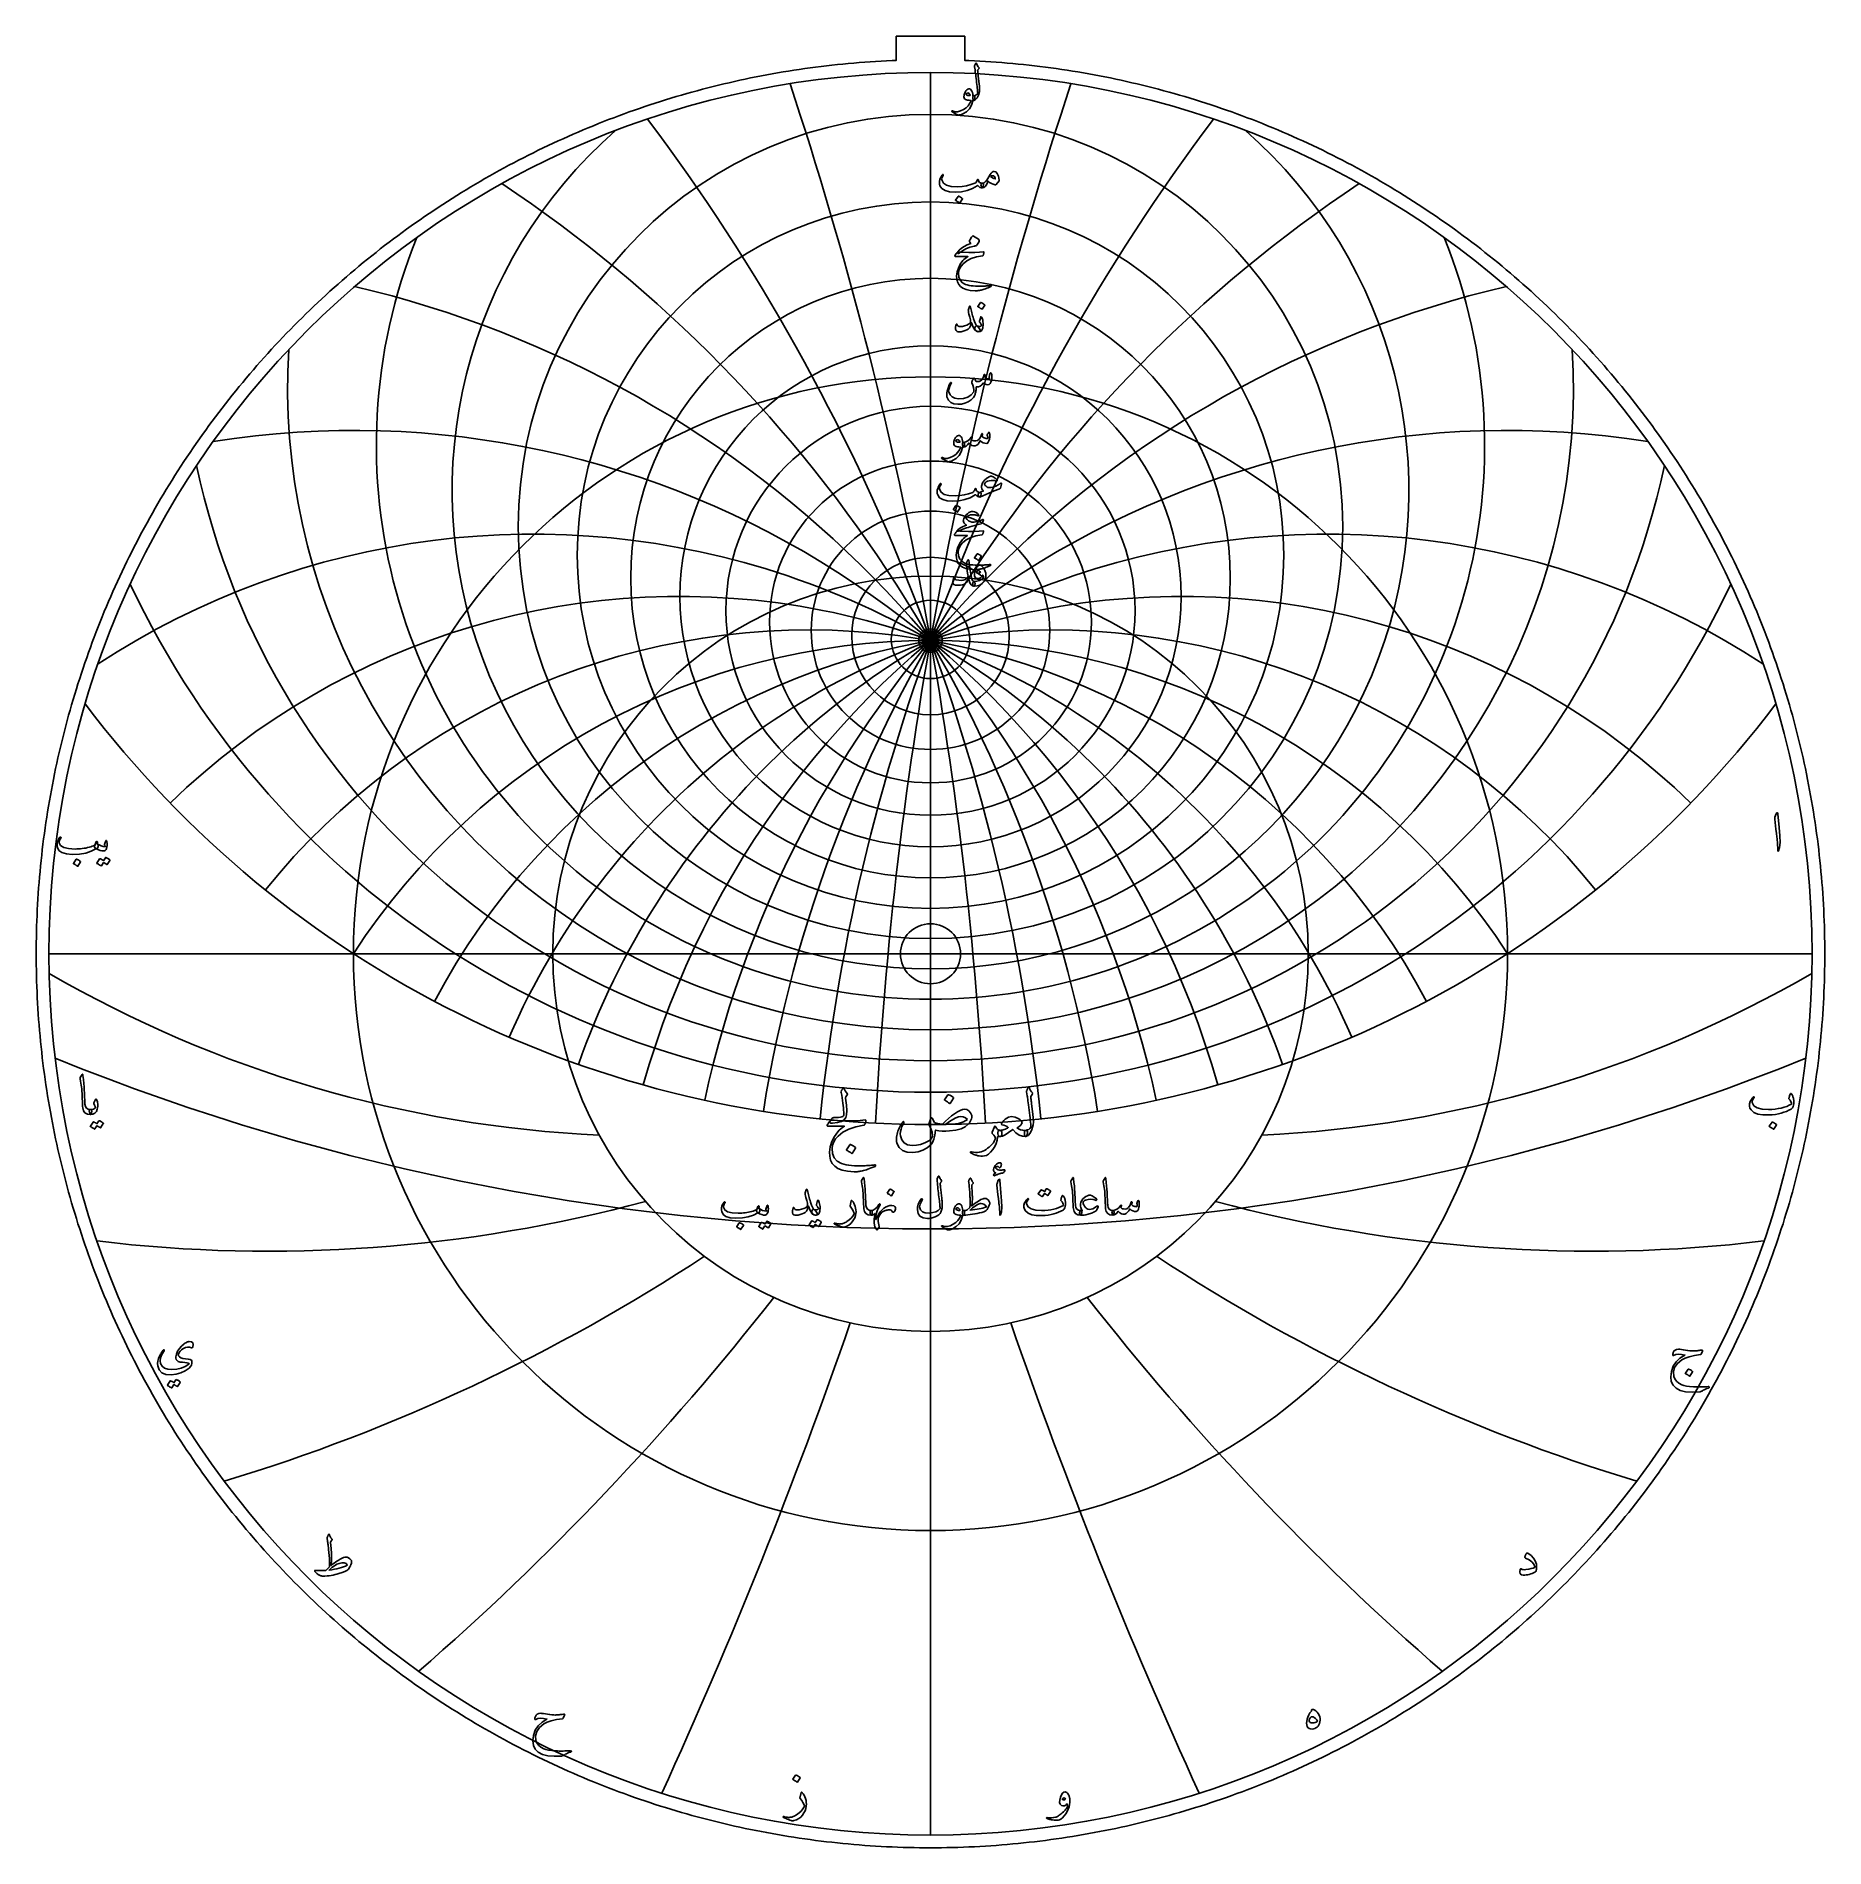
# Model space of a CAD drawing. Header units: millimetres. Extents: x -69 to 69, y -69 to 71.
import ezdxf

# ---------------------------------------------------------------- set-up
doc = ezdxf.new("R2010")
doc.units = ezdxf.units.MM
for name, color, linetype in [('CUT_INNER', 6, 'Continuous'), ('CUT_OUTER', 1, 'Continuous'), ('ENGRAVE', 7, 'Continuous'), ('ENGRAVE_FINE', 8, 'Continuous'), ('TEXT', 5, 'Continuous')]:
    doc.layers.add(name, color=color, linetype=linetype)

msp = doc.modelspace()

# ---------------------------------------------------------------- linework, layer by layer
at = {"layer": 'CUT_INNER'}
msp.add_circle((0, 0), 2.315, dxfattribs=at)
at = {"layer": 'CUT_OUTER'}
msp.add_lwpolyline([(68.9312, -0.423), (68.9273, -0.8459), (68.9208, -1.2688), (68.9117, -1.6917), (68.9001, -2.1145), (68.8858, -2.5372), (68.8689, -2.9598), (68.8495, -3.3824), (68.8274, -3.8047), (68.8028, -4.227), (68.7755, -4.6491), (68.7457, -5.071), (68.7133, -5.4927), (68.6783, -5.9142), (68.6407, -6.3355), (68.6006, -6.7566), (68.5578, -7.1774), (68.5125, -7.5979), (68.4646, -8.0181), (68.4141, -8.4381), (68.361, -8.8577), (68.3054, -9.277), (68.2472, -9.6959), (68.1864, -10.1145), (68.1231, -10.5327), (68.0572, -10.9505), (67.9887, -11.3679), (67.9177, -11.7848), (67.8441, -12.2013), (67.7679, -12.6174), (67.6892, -13.033), (67.608, -13.4481), (67.5242, -13.8626), (67.4379, -14.2767), (67.349, -14.6902), (67.2576, -15.1032), (67.1636, -15.5156), (67.0672, -15.9274), (66.9682, -16.3386), (66.8667, -16.7492), (66.7626, -17.1592), (66.6561, -17.5685), (66.5471, -17.9772), (66.4355, -18.3852), (66.3214, -18.7925), (66.2049, -19.1991), (66.0858, -19.6049), (65.9643, -20.01), (65.8403, -20.4144), (65.7138, -20.818), (65.5848, -21.2208), (65.4534, -21.6229), (65.3194, -22.0241), (65.1831, -22.4245), (65.0443, -22.824), (64.903, -23.2227), (64.7593, -23.6205), (64.6131, -24.0174), (64.4645, -24.4134), (64.3135, -24.8085), (64.1601, -25.2026), (64.0042, -25.5958), (63.846, -25.9881), (63.6853, -26.3793), (63.5223, -26.7696), (63.3568, -27.1589), (63.189, -27.5471), (63.0188, -27.9343), (62.8462, -28.3204), (62.6712, -28.7055), (62.4939, -29.0895), (62.3142, -29.4724), (62.1322, -29.8542), (61.9479, -30.2349), (61.7612, -30.6144), (61.5722, -30.9928), (61.3809, -31.37), (61.1872, -31.7461), (60.9913, -32.1209), (60.793, -32.4946), (60.5925, -32.867), (60.3897, -33.2381), (60.1846, -33.6081), (59.9773, -33.9767), (59.7677, -34.3441), (59.5558, -34.7102), (59.3417, -35.0749), (59.1254, -35.4384), (58.9068, -35.8005), (58.686, -36.1613), (58.4631, -36.5207), (58.2379, -36.8787), (58.0105, -37.2354), (57.7809, -37.5906), (57.5492, -37.9444), (57.3153, -38.2968), (57.0792, -38.6478), (56.841, -38.9973), (56.6006, -39.3453), (56.3582, -39.6919), (56.1136, -40.037), (55.8668, -40.3805), (55.618, -40.7225), (55.3671, -41.063), (55.1141, -41.402), (54.859, -41.7394), (54.6019, -42.0752), (54.3427, -42.4095), (54.0814, -42.7421), (53.8182, -43.0731), (53.5529, -43.4025), (53.2855, -43.7303), (53.0162, -44.0564), (52.7449, -44.3809), (52.4716, -44.7037), (52.1963, -45.0248), (51.919, -45.3443), (51.6398, -45.662), (51.3587, -45.978), (51.0756, -46.2922), (50.7906, -46.6048), (50.5037, -46.9155), (50.2149, -47.2245), (49.9242, -47.5318), (49.6316, -47.8372), (49.3371, -48.1408), (49.0408, -48.4426), (48.7426, -48.7426), (48.4426, -49.0408), (48.1408, -49.3371), (47.8372, -49.6316), (47.5318, -49.9242), (47.2245, -50.2149), (46.9155, -50.5037), (46.6048, -50.7906), (46.2922, -51.0756), (45.978, -51.3587), (45.662, -51.6398), (45.3443, -51.919), (45.0248, -52.1963), (44.7037, -52.4716), (44.3809, -52.7449), (44.0564, -53.0162), (43.7303, -53.2855), (43.4025, -53.5529), (43.0731, -53.8182), (42.7421, -54.0814), (42.4095, -54.3427), (42.0752, -54.6019), (41.7394, -54.859), (41.402, -55.1141), (41.063, -55.3671), (40.7225, -55.618), (40.3805, -55.8668), (40.037, -56.1136), (39.6919, -56.3582), (39.3453, -56.6006), (38.9973, -56.841), (38.6478, -57.0792), (38.2968, -57.3153), (37.9444, -57.5492), (37.5906, -57.7809), (37.2354, -58.0105), (36.8787, -58.2379), (36.5207, -58.4631), (36.1613, -58.686), (35.8005, -58.9068), (35.4384, -59.1254), (35.0749, -59.3417), (34.7102, -59.5558), (34.3441, -59.7677), (33.9767, -59.9773), (33.6081, -60.1846), (33.2381, -60.3897), (32.867, -60.5925), (32.4946, -60.793), (32.1209, -60.9913), (31.7461, -61.1872), (31.37, -61.3809), (30.9928, -61.5722), (30.6144, -61.7612), (30.2349, -61.9479), (29.8542, -62.1322), (29.4724, -62.3142), (29.0895, -62.4939), (28.7055, -62.6712), (28.3204, -62.8462), (27.9343, -63.0188), (27.5471, -63.189), (27.1589, -63.3568), (26.7696, -63.5223), (26.3793, -63.6853), (25.9881, -63.846), (25.5958, -64.0042), (25.2026, -64.1601), (24.8085, -64.3135), (24.4134, -64.4645), (24.0174, -64.6131), (23.6205, -64.7593), (23.2227, -64.903), (22.824, -65.0443), (22.4245, -65.1831), (22.0241, -65.3194), (21.6229, -65.4534), (21.2208, -65.5848), (20.818, -65.7138), (20.4144, -65.8403), (20.01, -65.9643), (19.6049, -66.0858), (19.1991, -66.2049), (18.7925, -66.3214), (18.3852, -66.4355), (17.9772, -66.5471), (17.5685, -66.6561), (17.1592, -66.7626), (16.7492, -66.8667), (16.3386, -66.9682), (15.9274, -67.0672), (15.5156, -67.1636), (15.1032, -67.2576), (14.6902, -67.349), (14.2767, -67.4379), (13.8626, -67.5242), (13.4481, -67.608), (13.033, -67.6892), (12.6174, -67.7679), (12.2013, -67.8441), (11.7848, -67.9177), (11.3679, -67.9887), (10.9505, -68.0572), (10.5327, -68.1231), (10.1145, -68.1864), (9.6959, -68.2472), (9.277, -68.3054), (8.8577, -68.361), (8.4381, -68.4141), (8.0181, -68.4646), (7.5979, -68.5125), (7.1774, -68.5578), (6.7566, -68.6006), (6.3355, -68.6407), (5.9142, -68.6783), (5.4927, -68.7133), (5.071, -68.7457), (4.6491, -68.7755), (4.227, -68.8028), (3.8047, -68.8274), (3.3824, -68.8495), (2.9598, -68.8689), (2.5372, -68.8858), (2.1145, -68.9001), (1.6917, -68.9117), (1.2688, -68.9208), (0.8459, -68.9273), (0.423, -68.9312), (0, -68.9325), (-0.423, -68.9312), (-0.8459, -68.9273), (-1.2688, -68.9208), (-1.6917, -68.9117), (-2.1145, -68.9001), (-2.5372, -68.8858), (-2.9598, -68.8689), (-3.3824, -68.8495), (-3.8047, -68.8274), (-4.227, -68.8028), (-4.6491, -68.7755), (-5.071, -68.7457), (-5.4927, -68.7133), (-5.9142, -68.6783), (-6.3355, -68.6407), (-6.7566, -68.6006), (-7.1774, -68.5578), (-7.5979, -68.5125), (-8.0181, -68.4646), (-8.4381, -68.4141), (-8.8577, -68.361), (-9.277, -68.3054), (-9.6959, -68.2472), (-10.1145, -68.1864), (-10.5327, -68.1231), (-10.9505, -68.0572), (-11.3679, -67.9887), (-11.7848, -67.9177), (-12.2013, -67.8441), (-12.6174, -67.7679), (-13.033, -67.6892), (-13.4481, -67.608), (-13.8626, -67.5242), (-14.2767, -67.4379), (-14.6902, -67.349), (-15.1032, -67.2576), (-15.5156, -67.1636), (-15.9274, -67.0672), (-16.3386, -66.9682), (-16.7492, -66.8667), (-17.1592, -66.7626), (-17.5685, -66.6561), (-17.9772, -66.5471), (-18.3852, -66.4355), (-18.7925, -66.3214), (-19.1991, -66.2049), (-19.6049, -66.0858), (-20.01, -65.9643), (-20.4144, -65.8403), (-20.818, -65.7138), (-21.2208, -65.5848), (-21.6229, -65.4534), (-22.0241, -65.3194), (-22.4245, -65.1831), (-22.824, -65.0443), (-23.2227, -64.903), (-23.6205, -64.7593), (-24.0174, -64.6131), (-24.4134, -64.4645), (-24.8085, -64.3135), (-25.2026, -64.1601), (-25.5958, -64.0042), (-25.9881, -63.846), (-26.3793, -63.6853), (-26.7696, -63.5223), (-27.1589, -63.3568), (-27.5471, -63.189), (-27.9343, -63.0188), (-28.3204, -62.8462), (-28.7055, -62.6712), (-29.0895, -62.4939), (-29.4724, -62.3142), (-29.8542, -62.1322), (-30.2349, -61.9479), (-30.6144, -61.7612), (-30.9928, -61.5722), (-31.37, -61.3809), (-31.7461, -61.1872), (-32.1209, -60.9913), (-32.4946, -60.793), (-32.867, -60.5925), (-33.2381, -60.3897), (-33.6081, -60.1846), (-33.9767, -59.9773), (-34.3441, -59.7677), (-34.7102, -59.5558), (-35.0749, -59.3417), (-35.4384, -59.1254), (-35.8005, -58.9068), (-36.1613, -58.686), (-36.5207, -58.4631), (-36.8787, -58.2379), (-37.2354, -58.0105), (-37.5906, -57.7809), (-37.9444, -57.5492), (-38.2968, -57.3153), (-38.6478, -57.0792), (-38.9973, -56.841), (-39.3453, -56.6006), (-39.6919, -56.3582), (-40.037, -56.1136), (-40.3805, -55.8668), (-40.7225, -55.618), (-41.063, -55.3671), (-41.402, -55.1141), (-41.7394, -54.859), (-42.0752, -54.6019), (-42.4095, -54.3427), (-42.7421, -54.0814), (-43.0731, -53.8182), (-43.4025, -53.5529), (-43.7303, -53.2855), (-44.0564, -53.0162), (-44.3809, -52.7449), (-44.7037, -52.4716), (-45.0248, -52.1963), (-45.3443, -51.919), (-45.662, -51.6398), (-45.978, -51.3587), (-46.2922, -51.0756), (-46.6048, -50.7906), (-46.9155, -50.5037), (-47.2245, -50.2149), (-47.5318, -49.9242), (-47.8372, -49.6316), (-48.1408, -49.3371), (-48.4426, -49.0408), (-48.7426, -48.7426), (-49.0408, -48.4426), (-49.3371, -48.1408), (-49.6316, -47.8372), (-49.9242, -47.5318), (-50.2149, -47.2245), (-50.5037, -46.9155), (-50.7906, -46.6048), (-51.0756, -46.2922), (-51.3587, -45.978), (-51.6398, -45.662), (-51.919, -45.3443), (-52.1963, -45.0248), (-52.4716, -44.7037), (-52.7449, -44.3809), (-53.0162, -44.0564), (-53.2855, -43.7303), (-53.5529, -43.4025), (-53.8182, -43.0731), (-54.0814, -42.7421), (-54.3427, -42.4095), (-54.6019, -42.0752), (-54.859, -41.7394), (-55.1141, -41.402), (-55.3671, -41.063), (-55.618, -40.7225), (-55.8668, -40.3805), (-56.1136, -40.037), (-56.3582, -39.6919), (-56.6006, -39.3453), (-56.841, -38.9973), (-57.0792, -38.6478), (-57.3153, -38.2968), (-57.5492, -37.9444), (-57.7809, -37.5906), (-58.0105, -37.2354), (-58.2379, -36.8787), (-58.4631, -36.5207), (-58.686, -36.1613), (-58.9068, -35.8005), (-59.1254, -35.4384), (-59.3417, -35.0749), (-59.5558, -34.7102), (-59.7677, -34.3441), (-59.9773, -33.9767), (-60.1846, -33.6081), (-60.3897, -33.2381), (-60.5925, -32.867), (-60.793, -32.4946), (-60.9913, -32.1209), (-61.1872, -31.7461), (-61.3809, -31.37), (-61.5722, -30.9928), (-61.7612, -30.6144), (-61.9479, -30.2349), (-62.1322, -29.8542), (-62.3142, -29.4724), (-62.4939, -29.0895), (-62.6712, -28.7055), (-62.8462, -28.3204), (-63.0188, -27.9343), (-63.189, -27.5471), (-63.3568, -27.1589), (-63.5223, -26.7696), (-63.6853, -26.3793), (-63.846, -25.9881), (-64.0042, -25.5958), (-64.1601, -25.2026), (-64.3135, -24.8085), (-64.4645, -24.4134), (-64.6131, -24.0174), (-64.7593, -23.6205), (-64.903, -23.2227), (-65.0443, -22.824), (-65.1831, -22.4245), (-65.3194, -22.0241), (-65.4534, -21.6229), (-65.5848, -21.2208), (-65.7138, -20.818), (-65.8403, -20.4144), (-65.9643, -20.01), (-66.0858, -19.6049), (-66.2049, -19.1991), (-66.3214, -18.7925), (-66.4355, -18.3852), (-66.5471, -17.9772), (-66.6561, -17.5685), (-66.7626, -17.1592), (-66.8667, -16.7492), (-66.9682, -16.3386), (-67.0672, -15.9274), (-67.1636, -15.5156), (-67.2576, -15.1032), (-67.349, -14.6902), (-67.4379, -14.2767), (-67.5242, -13.8626), (-67.608, -13.4481), (-67.6892, -13.033), (-67.7679, -12.6174), (-67.8441, -12.2013), (-67.9177, -11.7848), (-67.9887, -11.3679), (-68.0572, -10.9505), (-68.1231, -10.5327), (-68.1864, -10.1145), (-68.2472, -9.6959), (-68.3054, -9.277), (-68.361, -8.8577), (-68.4141, -8.4381), (-68.4646, -8.0181), (-68.5125, -7.5979), (-68.5578, -7.1774), (-68.6006, -6.7566), (-68.6407, -6.3355), (-68.6783, -5.9142), (-68.7133, -5.4927), (-68.7457, -5.071), (-68.7755, -4.6491), (-68.8028, -4.227), (-68.8274, -3.8047), (-68.8495, -3.3824), (-68.8689, -2.9598), (-68.8858, -2.5372), (-68.9001, -2.1145), (-68.9117, -1.6917), (-68.9208, -1.2688), (-68.9273, -0.8459), (-68.9312, -0.423), (-68.9325, 0), (-68.9312, 0.423), (-68.9273, 0.8459), (-68.9208, 1.2688), (-68.9117, 1.6917), (-68.9001, 2.1145), (-68.8858, 2.5372), (-68.8689, 2.9598), (-68.8495, 3.3824), (-68.8274, 3.8047), (-68.8028, 4.227), (-68.7755, 4.6491), (-68.7457, 5.071), (-68.7133, 5.4927), (-68.6783, 5.9142), (-68.6407, 6.3355), (-68.6006, 6.7566), (-68.5578, 7.1774), (-68.5125, 7.5979), (-68.4646, 8.0181), (-68.4141, 8.4381), (-68.361, 8.8577), (-68.3054, 9.277), (-68.2472, 9.6959), (-68.1864, 10.1145), (-68.1231, 10.5327), (-68.0572, 10.9505), (-67.9887, 11.3679), (-67.9177, 11.7848), (-67.8441, 12.2013), (-67.7679, 12.6174), (-67.6892, 13.033), (-67.608, 13.4481), (-67.5242, 13.8626), (-67.4379, 14.2767), (-67.349, 14.6902), (-67.2576, 15.1032), (-67.1636, 15.5156), (-67.0672, 15.9274), (-66.9682, 16.3386), (-66.8667, 16.7492), (-66.7626, 17.1592), (-66.6561, 17.5685), (-66.5471, 17.9772), (-66.4355, 18.3852), (-66.3214, 18.7925), (-66.2049, 19.1991), (-66.0858, 19.6049), (-65.9643, 20.01), (-65.8403, 20.4144), (-65.7138, 20.818), (-65.5848, 21.2208), (-65.4534, 21.6229), (-65.3194, 22.0241), (-65.1831, 22.4245), (-65.0443, 22.824), (-64.903, 23.2227), (-64.7593, 23.6205), (-64.6131, 24.0174), (-64.4645, 24.4134), (-64.3135, 24.8085), (-64.1601, 25.2026), (-64.0042, 25.5958), (-63.846, 25.9881), (-63.6853, 26.3793), (-63.5223, 26.7696), (-63.3568, 27.1589), (-63.189, 27.5471), (-63.0188, 27.9343), (-62.8462, 28.3204), (-62.6712, 28.7055), (-62.4939, 29.0895), (-62.3142, 29.4724), (-62.1322, 29.8542), (-61.9479, 30.2349), (-61.7612, 30.6144), (-61.5722, 30.9928), (-61.3809, 31.37), (-61.1872, 31.7461), (-60.9913, 32.1209), (-60.793, 32.4946), (-60.5925, 32.867), (-60.3897, 33.2381), (-60.1846, 33.6081), (-59.9773, 33.9767), (-59.7677, 34.3441), (-59.5558, 34.7102), (-59.3417, 35.0749), (-59.1254, 35.4384), (-58.9068, 35.8005), (-58.686, 36.1613), (-58.4631, 36.5207), (-58.2379, 36.8787), (-58.0105, 37.2354), (-57.7809, 37.5906), (-57.5492, 37.9444), (-57.3153, 38.2968), (-57.0792, 38.6478), (-56.841, 38.9973), (-56.6006, 39.3453), (-56.3582, 39.6919), (-56.1136, 40.037), (-55.8668, 40.3805), (-55.618, 40.7225), (-55.3671, 41.063), (-55.1141, 41.402), (-54.859, 41.7394), (-54.6019, 42.0752), (-54.3427, 42.4095), (-54.0814, 42.7421), (-53.8182, 43.0731), (-53.5529, 43.4025), (-53.2855, 43.7303), (-53.0162, 44.0564), (-52.7449, 44.3809), (-52.4716, 44.7037), (-52.1963, 45.0248), (-51.919, 45.3443), (-51.6398, 45.662), (-51.3587, 45.978), (-51.0756, 46.2922), (-50.7906, 46.6048), (-50.5037, 46.9155), (-50.2149, 47.2245), (-49.9242, 47.5318), (-49.6316, 47.8372), (-49.3371, 48.1408), (-49.0408, 48.4426), (-48.7426, 48.7426), (-48.4426, 49.0408), (-48.1408, 49.3371), (-47.8372, 49.6316), (-47.5318, 49.9242), (-47.2245, 50.2149), (-46.9155, 50.5037), (-46.6048, 50.7906), (-46.2922, 51.0756), (-45.978, 51.3587), (-45.662, 51.6398), (-45.3443, 51.919), (-45.0248, 52.1963), (-44.7037, 52.4716), (-44.3809, 52.7449), (-44.0564, 53.0162), (-43.7303, 53.2855), (-43.4025, 53.5529), (-43.0731, 53.8182), (-42.7421, 54.0814), (-42.4095, 54.3427), (-42.0752, 54.6019), (-41.7394, 54.859), (-41.402, 55.1141), (-41.063, 55.3671), (-40.7225, 55.618), (-40.3805, 55.8668), (-40.037, 56.1136), (-39.6919, 56.3582), (-39.3453, 56.6006), (-38.9973, 56.841), (-38.6478, 57.0792), (-38.2968, 57.3153), (-37.9444, 57.5492), (-37.5906, 57.7809), (-37.2354, 58.0105), (-36.8787, 58.2379), (-36.5207, 58.4631), (-36.1613, 58.686), (-35.8005, 58.9068), (-35.4384, 59.1254), (-35.0749, 59.3417), (-34.7102, 59.5558), (-34.3441, 59.7677), (-33.9767, 59.9773), (-33.6081, 60.1846), (-33.2381, 60.3897), (-32.867, 60.5925), (-32.4946, 60.793), (-32.1209, 60.9913), (-31.7461, 61.1872), (-31.37, 61.3809), (-30.9928, 61.5722), (-30.6144, 61.7612), (-30.2349, 61.9479), (-29.8542, 62.1322), (-29.4724, 62.3142), (-29.0895, 62.4939), (-28.7055, 62.6712), (-28.3204, 62.8462), (-27.9343, 63.0188), (-27.5471, 63.189), (-27.1589, 63.3568), (-26.7696, 63.5223), (-26.3793, 63.6853), (-25.9881, 63.846), (-25.5958, 64.0042), (-25.2026, 64.1601), (-24.8085, 64.3135), (-24.4134, 64.4645), (-24.0174, 64.6131), (-23.6205, 64.7593), (-23.2227, 64.903), (-22.824, 65.0443), (-22.4245, 65.1831), (-22.0241, 65.3194), (-21.6229, 65.4534), (-21.2208, 65.5848), (-20.818, 65.7138), (-20.4144, 65.8403), (-20.01, 65.9643), (-19.6049, 66.0858), (-19.1991, 66.2049), (-18.7925, 66.3214), (-18.3852, 66.4355), (-17.9772, 66.5471), (-17.5685, 66.6561), (-17.1592, 66.7626), (-16.7492, 66.8667), (-16.3386, 66.9682), (-15.9274, 67.0672), (-15.5156, 67.1636), (-15.1032, 67.2576), (-14.6902, 67.349), (-14.2767, 67.4379), (-13.8626, 67.5242), (-13.4481, 67.608), (-13.033, 67.6892), (-12.6174, 67.7679), (-12.2013, 67.8441), (-11.7848, 67.9177), (-11.3679, 67.9887), (-10.9505, 68.0572), (-10.5327, 68.1231), (-10.1145, 68.1864), (-9.6959, 68.2472), (-9.277, 68.3054), (-8.8577, 68.361), (-8.4381, 68.4141), (-8.0181, 68.4646), (-7.5979, 68.5125), (-7.1774, 68.5578), (-6.7566, 68.6006), (-6.3355, 68.6407), (-5.9142, 68.6783), (-5.4927, 68.7133), (-5.071, 68.7457), (-4.6491, 68.7755), (-4.227, 68.8028), (-3.8047, 68.8274), (-3.3824, 68.8495), (-2.9598, 68.8689), (-2.6425, 68.8816), (-2.6425, 70.7445), (2.6425, 70.7445), (2.6425, 68.8816), (2.9598, 68.8689), (3.3824, 68.8495), (3.8047, 68.8274), (4.227, 68.8028), (4.6491, 68.7755), (5.071, 68.7457), (5.4927, 68.7133), (5.9142, 68.6783), (6.3355, 68.6407), (6.7566, 68.6006), (7.1774, 68.5578), (7.5979, 68.5125), (8.0181, 68.4646), (8.4381, 68.4141), (8.8577, 68.361), (9.277, 68.3054), (9.6959, 68.2472), (10.1145, 68.1864), (10.5327, 68.1231), (10.9505, 68.0572), (11.3679, 67.9887), (11.7848, 67.9177), (12.2013, 67.8441), (12.6174, 67.7679), (13.033, 67.6892), (13.4481, 67.608), (13.8626, 67.5242), (14.2767, 67.4379), (14.6902, 67.349), (15.1032, 67.2576), (15.5156, 67.1636), (15.9274, 67.0672), (16.3386, 66.9682), (16.7492, 66.8667), (17.1592, 66.7626), (17.5685, 66.6561), (17.9772, 66.5471), (18.3852, 66.4355), (18.7925, 66.3214), (19.1991, 66.2049), (19.6049, 66.0858), (20.01, 65.9643), (20.4144, 65.8403), (20.818, 65.7138), (21.2208, 65.5848), (21.6229, 65.4534), (22.0241, 65.3194), (22.4245, 65.1831), (22.824, 65.0443), (23.2227, 64.903), (23.6205, 64.7593), (24.0174, 64.6131), (24.4134, 64.4645), (24.8085, 64.3135), (25.2026, 64.1601), (25.5958, 64.0042), (25.9881, 63.846), (26.3793, 63.6853), (26.7696, 63.5223), (27.1589, 63.3568), (27.5471, 63.189), (27.9343, 63.0188), (28.3204, 62.8462), (28.7055, 62.6712), (29.0895, 62.4939), (29.4724, 62.3142), (29.8542, 62.1322), (30.2349, 61.9479), (30.6144, 61.7612), (30.9928, 61.5722), (31.37, 61.3809), (31.7461, 61.1872), (32.1209, 60.9913), (32.4946, 60.793), (32.867, 60.5925), (33.2381, 60.3897), (33.6081, 60.1846), (33.9767, 59.9773), (34.3441, 59.7677), (34.7102, 59.5558), (35.0749, 59.3417), (35.4384, 59.1254), (35.8005, 58.9068), (36.1613, 58.686), (36.5207, 58.4631), (36.8787, 58.2379), (37.2354, 58.0105), (37.5906, 57.7809), (37.9444, 57.5492), (38.2968, 57.3153), (38.6478, 57.0792), (38.9973, 56.841), (39.3453, 56.6006), (39.6919, 56.3582), (40.037, 56.1136), (40.3805, 55.8668), (40.7225, 55.618), (41.063, 55.3671), (41.402, 55.1141), (41.7394, 54.859), (42.0752, 54.6019), (42.4095, 54.3427), (42.7421, 54.0814), (43.0731, 53.8182), (43.4025, 53.5529), (43.7303, 53.2855), (44.0564, 53.0162), (44.3809, 52.7449), (44.7037, 52.4716), (45.0248, 52.1963), (45.3443, 51.919), (45.662, 51.6398), (45.978, 51.3587), (46.2922, 51.0756), (46.6048, 50.7906), (46.9155, 50.5037), (47.2245, 50.2149), (47.5318, 49.9242), (47.8372, 49.6316), (48.1408, 49.3371), (48.4426, 49.0408), (48.7426, 48.7426), (49.0408, 48.4426), (49.3371, 48.1408), (49.6316, 47.8372), (49.9242, 47.5318), (50.2149, 47.2245), (50.5037, 46.9155), (50.7906, 46.6048), (51.0756, 46.2922), (51.3587, 45.978), (51.6398, 45.662), (51.919, 45.3443), (52.1963, 45.0248), (52.4716, 44.7037), (52.7449, 44.3809), (53.0162, 44.0564), (53.2855, 43.7303), (53.5529, 43.4025), (53.8182, 43.0731), (54.0814, 42.7421), (54.3427, 42.4095), (54.6019, 42.0752), (54.859, 41.7394), (55.1141, 41.402), (55.3671, 41.063), (55.618, 40.7225), (55.8668, 40.3805), (56.1136, 40.037), (56.3582, 39.6919), (56.6006, 39.3453), (56.841, 38.9973), (57.0792, 38.6478), (57.3153, 38.2968), (57.5492, 37.9444), (57.7809, 37.5906), (58.0105, 37.2354), (58.2379, 36.8787), (58.4631, 36.5207), (58.686, 36.1613), (58.9068, 35.8005), (59.1254, 35.4384), (59.3417, 35.0749), (59.5558, 34.7102), (59.7677, 34.3441), (59.9773, 33.9767), (60.1846, 33.6081), (60.3897, 33.2381), (60.5925, 32.867), (60.793, 32.4946), (60.9913, 32.1209), (61.1872, 31.7461), (61.3809, 31.37), (61.5722, 30.9928), (61.7612, 30.6144), (61.9479, 30.2349), (62.1322, 29.8542), (62.3142, 29.4724), (62.4939, 29.0895), (62.6712, 28.7055), (62.8462, 28.3204), (63.0188, 27.9343), (63.189, 27.5471), (63.3568, 27.1589), (63.5223, 26.7696), (63.6853, 26.3793), (63.846, 25.9881), (64.0042, 25.5958), (64.1601, 25.2026), (64.3135, 24.8085), (64.4645, 24.4134), (64.6131, 24.0174), (64.7593, 23.6205), (64.903, 23.2227), (65.0443, 22.824), (65.1831, 22.4245), (65.3194, 22.0241), (65.4534, 21.6229), (65.5848, 21.2208), (65.7138, 20.818), (65.8403, 20.4144), (65.9643, 20.01), (66.0858, 19.6049), (66.2049, 19.1991), (66.3214, 18.7925), (66.4355, 18.3852), (66.5471, 17.9772), (66.6561, 17.5685), (66.7626, 17.1592), (66.8667, 16.7492), (66.9682, 16.3386), (67.0672, 15.9274), (67.1636, 15.5156), (67.2576, 15.1032), (67.349, 14.6902), (67.4379, 14.2767), (67.5242, 13.8626), (67.608, 13.4481), (67.6892, 13.033), (67.7679, 12.6174), (67.8441, 12.2013), (67.9177, 11.7848), (67.9887, 11.3679), (68.0572, 10.9505), (68.1231, 10.5327), (68.1864, 10.1145), (68.2472, 9.6959), (68.3054, 9.277), (68.361, 8.8577), (68.4141, 8.4381), (68.4646, 8.0181), (68.5125, 7.5979), (68.5578, 7.1774), (68.6006, 6.7566), (68.6407, 6.3355), (68.6783, 5.9142), (68.7133, 5.4927), (68.7457, 5.071), (68.7755, 4.6491), (68.8028, 4.227), (68.8274, 3.8047), (68.8495, 3.3824), (68.8689, 2.9598), (68.8858, 2.5372), (68.9001, 2.1145), (68.9117, 1.6917), (68.9208, 1.2688), (68.9273, 0.8459), (68.9312, 0.423), (68.9325, 0)], close=True, dxfattribs=at)
at = {"layer": 'ENGRAVE'}
for points in [[(0, -67.95), (0, 67.95)], [(-67.95, 0), (67.95, 0)], [(0, -67.95), (0, -29.1157)]]:
    msp.add_lwpolyline(points, dxfattribs=at)
for centre, radius in [((0, 0), 67.95), ((0, 32.9413), 31.7766), ((0, 30.7336), 27.233), ((0, 28.9672), 23.1114), ((0, 27.5576), 19.3138), ((0, 0), 44.4794), ((0, 26.4439), 15.7654), ((0, 25.5822), 12.4068), ((0, 24.9406), 9.1896), ((0, 24.4969), 6.0729), ((0, 0), 29.1157), ((0, 24.2363), 3.0207), ((0, 24.1503), 0.906)]:
    msp.add_circle(centre, radius, dxfattribs=at)
for centre, radius, start, end in [((0, 35.7095), 36.8742, 131.172626, 48.827374), ((0, 39.2101), 42.7107, 157.98396, 22.01604), ((0, 43.6985), 49.5544, 176.664202, 3.335798), ((0, 49.5694), 57.8132, 191.904364, 348.095636), ((0, 57.4636), 68.1422, 205.149698, 334.850302), ((0, -28.8852), 53.0355, 33, 147), ((0, -28.8852), 53.0355, 33, 147), ((0, 68.4922), 81.6676, 217.070295, 322.929705), ((-21.1828, 79.0552), 93.1496, 239.875199, 267.323307), ((21.1828, 79.0552), 93.1496, 272.676693, 300.124801), ((-50.9761, 88.2932), 111.2325, 263.151501, 285.109988), ((50.9761, 88.2932), 111.2325, 254.890012, 276.848499), ((-95.864, 95.864), 142.6822, 286.879767, 303.348632), ((95.864, 95.864), 142.6822, 236.651368, 253.120233), ((-175.7765, 101.4846), 207.7858, 311.00294, 321.982183), ((175.7765, 101.4846), 207.7858, 218.017817, 228.99706), ((-391.6566, 104.9441), 407.9051, 335.421907, 340.911529), ((391.6566, 104.9441), 407.9051, 199.088471, 204.578093)]:
    msp.add_arc(centre, radius, start, end, dxfattribs=at)
at = {"layer": 'ENGRAVE_FINE'}
for centre, radius, start, end in [((-300.7795, -28.8852), 305.4195, 2.969013, 18.313318), ((-300.7795, -28.8852), 305.4195, 2.969013, 18.313318), ((300.7795, -28.8852), 305.4195, 161.686682, 177.030987), ((300.7795, -28.8852), 305.4195, 161.686682, 177.030987), ((-145.714, -28.8852), 155.0656, 5.979733, 36.962322), ((-145.714, -28.8852), 155.0656, 5.979733, 36.962322), ((145.714, -28.8852), 155.0656, 143.037678, 174.020267), ((145.714, -28.8852), 155.0656, 143.037678, 174.020267), ((-91.8603, -28.8852), 106.0711, 9.076124, 56.31782), ((-91.8603, -28.8852), 106.0711, 9.076124, 56.31782), ((91.8603, -28.8852), 106.0711, 123.68218, 170.923876), ((91.8603, -28.8852), 106.0711, 123.68218, 170.923876), ((-63.2053, -28.8852), 82.5087, 12.306911, 76.81627), ((-63.2053, -28.8852), 82.5087, 12.306911, 76.81627), ((63.2053, -28.8852), 82.5087, 103.18373, 167.693089), ((63.2053, -28.8852), 82.5087, 103.18373, 167.693089), ((-44.5021, -28.8852), 69.233, 15.72862, 98.962673), ((-44.5021, -28.8852), 69.233, 15.72862, 98.962673), ((44.5021, -28.8852), 69.233, 81.037327, 164.27138), ((44.5021, -28.8852), 69.233, 81.037327, 164.27138), ((-30.6201, -28.8852), 61.2402, 19.409554, 123.219246), ((-30.6201, -28.8852), 61.2402, 19.409554, 123.219246), ((30.6201, -28.8852), 61.2402, 56.780754, 160.590446), ((30.6201, -28.8852), 61.2402, 56.780754, 160.590446), ((-19.3034, -28.8852), 56.4392, 23.435256, 134.139707), ((-19.3034, -28.8852), 56.4392, 23.435256, 134.139707), ((19.3034, -28.8852), 56.4392, 45.860293, 156.564744), ((19.3034, -28.8852), 56.4392, 45.860293, 156.564744), ((-9.3516, -28.8852), 53.8537, 27.916334, 141.112561), ((-9.3516, -28.8852), 53.8537, 27.916334, 141.112561), ((9.3516, -28.8852), 53.8537, 38.887439, 152.083666), ((9.3516, -28.8852), 53.8537, 38.887439, 152.083666), ((0, 158.3193), 179.5349, 247.925664, 292.074336)]:
    msp.add_arc(centre, radius, start, end, dxfattribs=at)
at = {"layer": 'TEXT'}
for points in [[(3.3957, 68.4497), (3.4228, 68.5153), (3.4439, 68.5673), (3.459, 68.6057), (3.468, 68.6306), (3.475, 68.6464), (3.4841, 68.6577), (3.4951, 68.6645), (3.5082, 68.6667), (3.523, 68.6642), (3.5353, 68.6567), (3.5451, 68.6441), (3.5524, 68.6266), (3.5858, 68.5404), (3.6257, 68.4628), (3.6722, 68.3937), (3.7252, 68.3332), (3.74, 68.3139), (3.7443, 68.292), (3.738, 68.2677), (3.7212, 68.2408), (3.6328, 68.1162), (3.6388, 68.0605), (3.6448, 68.0057), (3.6509, 67.952), (3.6569, 67.8992), (3.6629, 67.8475), (3.6689, 67.7967), (3.675, 67.747), (3.681, 67.6983), (3.7365, 67.2472), (3.7704, 66.8946), (3.7827, 66.6404), (3.7734, 66.4847), (3.6976, 66.2021), (3.5986, 65.9934), (3.4765, 65.8585), (3.3314, 65.7975), (3.3274, 65.7975), (3.3233, 65.7975), (3.3193, 65.7975), (3.3153, 65.7975), (3.2914, 65.8201), (3.2761, 65.8718), (3.2693, 65.9527), (3.2711, 66.0627), (3.2749, 66.1034), (3.2862, 66.1331), (3.305, 66.1516), (3.3314, 66.1592), (3.4333, 66.1795), (3.5182, 66.2164), (3.5861, 66.2699), (3.6368, 66.34), (3.6334, 66.4241), (3.6272, 66.5198), (3.6183, 66.6271), (3.6066, 66.7459), (3.5925, 66.8757), (3.576, 67.0161), (3.5573, 67.1671), (3.5363, 67.3286), (3.517, 67.4873), (3.4992, 67.63), (3.4828, 67.7565), (3.468, 67.8671), (3.4552, 67.9615), (3.4449, 68.0399), (3.4371, 68.1021), (3.4318, 68.1484), (3.3917, 68.3774), (3.3904, 68.4), (3.3907, 68.4196), (3.3924, 68.4362), (3.3957, 68.4497)], [(3.251, 65.7533), (3.1568, 65.4225), (2.9988, 65.1455), (2.7771, 64.9222), (2.4915, 64.7527), (2.4516, 64.7355), (2.4121, 64.72), (2.3732, 64.7063), (2.3348, 64.6944), (2.2971, 64.6845), (2.2604, 64.6768), (2.2248, 64.6714), (2.1901, 64.6683), (2.1037, 64.6806), (1.9892, 64.7256), (1.8465, 64.8032), (1.6757, 64.9134), (1.6574, 64.9292), (1.6466, 64.9446), (1.6433, 64.9594), (1.6476, 64.9737), (1.6571, 64.9848), (1.6697, 64.9898), (1.6853, 64.9888), (1.7039, 64.9817), (1.8814, 64.9242), (2.0806, 64.9245), (2.3014, 64.9825), (2.5437, 65.0983), (2.7417, 65.2326), (2.9054, 65.3906), (3.035, 65.5722), (3.1304, 65.7774), (3.1297, 65.7847), (3.1274, 65.7905), (3.1237, 65.7947), (3.1184, 65.7975), (2.98, 65.8055), (2.8622, 65.8216), (2.765, 65.8457), (2.6884, 65.8779), (2.6291, 65.9276), (2.592, 65.9964), (2.5769, 66.0843), (2.5839, 66.1913), (2.5862, 66.2055), (2.5889, 66.22), (2.5922, 66.2346), (2.596, 66.2496), (2.6003, 66.265), (2.605, 66.2812), (2.6103, 66.2982), (2.6161, 66.3159), (2.6633, 66.4307), (2.7206, 66.5259), (2.7879, 66.6015), (2.8652, 66.6575), (2.9443, 66.6881), (3.0169, 66.6876), (3.083, 66.656), (3.1425, 66.5932), (3.1945, 66.5058), (3.2339, 66.4043), (3.2608, 66.2888), (3.2751, 66.1592), (3.283, 66.1593), (3.2907, 66.1597), (3.2981, 66.1603), (3.3053, 66.1612), (3.3124, 66.1621), (3.3198, 66.1627), (3.3275, 66.1631), (3.3354, 66.1632), (3.3625, 66.1574), (3.3836, 66.1401), (3.3987, 66.1112), (3.4077, 66.0708), (3.4115, 66.0263), (3.4107, 65.9814), (3.4055, 65.9359), (3.3957, 65.8899), (3.3829, 65.8495), (3.3685, 65.8206), (3.3527, 65.8033), (3.3354, 65.7975), (3.259, 65.7975), (3.2585, 65.7902), (3.257, 65.7804), (3.2545, 65.7681), (3.251, 65.7533)], [(3.0581, 66.2034), (3.0159, 66.277), (2.9697, 66.329), (2.9195, 66.3593), (2.8652, 66.3681), (2.8328, 66.3596), (2.8039, 66.346), (2.7786, 66.3275), (2.7567, 66.3038), (2.7497, 66.2913), (2.7487, 66.2777), (2.7537, 66.2632), (2.7648, 66.2476), (2.8062, 66.2112), (2.8662, 66.1863), (2.9448, 66.173), (3.042, 66.1712), (3.0521, 66.1732), (3.0581, 66.1793), (3.0601, 66.1893), (3.0581, 66.2034)], [(0.9162, 60.067), (0.9305, 60.0826), (0.9454, 60.0891), (0.9607, 60.0866), (0.9765, 60.075), (0.9886, 60.0599), (0.9926, 60.0429), (0.9886, 60.0238), (0.9765, 60.0027), (0.9152, 59.9077), (0.876, 59.8198), (0.859, 59.739), (0.864, 59.6651), (0.9898, 59.4225), (1.2347, 59.2532), (1.5986, 59.1573), (2.0816, 59.1347), (2.44, 59.161), (2.7838, 59.2161), (3.1131, 59.2997), (3.4278, 59.412), (3.4833, 59.4449), (3.5293, 59.4953), (3.5657, 59.5634), (3.5926, 59.6491), (3.6016, 59.6734), (3.6167, 59.6902), (3.6378, 59.6995), (3.6649, 59.7013), (3.6843, 59.693), (3.6981, 59.6762), (3.7064, 59.6508), (3.7091, 59.6169), (3.728, 59.533), (3.7804, 59.4702), (3.8666, 59.4285), (3.9864, 59.4079), (4.0296, 59.3984), (4.0587, 59.3738), (4.0738, 59.3341), (4.0748, 59.2793), (4.0602, 59.1774), (4.0407, 59.1045), (4.016, 59.0608), (3.9864, 59.0463), (3.8982, 59.0578), (3.8146, 59.0925), (3.7355, 59.1502), (3.6609, 59.2311), (3.6546, 59.2344), (3.6438, 59.2321), (3.6285, 59.2243), (3.6087, 59.211), (3.2339, 59.0001), (2.825, 58.8494), (2.382, 58.7589), (1.9048, 58.7288), (1.4638, 58.7589), (1.1212, 58.8494), (0.877, 59.0001), (0.7314, 59.211), (0.6982, 59.3288), (0.6872, 59.4491), (0.6982, 59.5719), (0.7314, 59.6973), (0.7761, 59.8138), (0.8218, 59.9143), (0.8685, 59.9987), (0.9162, 60.067)], [(4.9187, 60.3242), (5.0445, 60.2795), (5.1488, 60.1534), (5.2314, 59.9459), (5.2924, 59.6571), (5.2947, 59.6362), (5.2934, 59.6179), (5.2887, 59.6021), (5.2804, 59.5888), (5.0594, 59.3115), (5.044, 59.2947), (5.0262, 59.2844), (5.0059, 59.2806), (4.983, 59.2834), (4.8328, 59.3346), (4.6917, 59.3999), (4.5595, 59.4793), (4.4365, 59.5727), (4.3373, 59.3424), (4.2285, 59.1779), (4.1102, 59.0792), (3.9824, 59.0463), (3.9681, 59.0515), (3.9532, 59.0674), (3.9379, 59.0937), (3.9221, 59.1307), (3.8977, 59.2221), (3.889, 59.2954), (3.8957, 59.3507), (3.9181, 59.3878), (3.9311, 59.3966), (3.9462, 59.4029), (3.9633, 59.4067), (3.9824, 59.4079), (4.0738, 59.4235), (4.1632, 59.4662), (4.2506, 59.536), (4.336, 59.633), (4.3734, 59.6892), (4.4294, 59.7817), (4.504, 59.9103), (4.5972, 60.075), (4.6701, 60.184), (4.7479, 60.2619), (4.8308, 60.3086), (4.9187, 60.3242)], [(4.6294, 59.9303), (4.7047, 59.8676), (4.7901, 59.8158), (4.8856, 59.7751), (4.991, 59.7455), (4.9853, 59.8246), (4.9639, 59.8892), (4.927, 59.9391), (4.8745, 59.9746), (4.814, 59.9929), (4.7529, 59.9916), (4.6914, 59.9708), (4.6294, 59.9303)], [(2.1338, 58.3993), (2.1389, 58.4043), (2.1459, 58.4073), (2.1549, 58.4083), (2.166, 58.4073), (2.2441, 58.3757), (2.3177, 58.337), (2.3868, 58.2913), (2.4513, 58.2385), (2.4576, 58.2305), (2.4604, 58.2225), (2.4596, 58.2144), (2.4553, 58.2064), (2.2665, 57.901), (2.2594, 57.8937), (2.2504, 57.8919), (2.2393, 57.8957), (2.2263, 57.905), (2.215, 57.913), (2.1971, 57.9251), (2.1728, 57.9412), (2.1419, 57.9613), (2.104, 57.9854), (2.0585, 58.0135), (2.0055, 58.0456), (1.945, 58.0818), (1.9369, 58.0878), (1.9329, 58.0939), (1.9329, 58.0999), (1.9369, 58.1059)], [(3.3917, 54.5608), (3.0405, 54.4691), (2.7306, 54.3508), (2.4619, 54.2059), (2.2343, 54.0343), (2.1994, 54.0079), (2.167, 53.9931), (2.1371, 53.9899), (2.1097, 53.9982), (2.0778, 54.0361), (2.0826, 54.0896), (2.1241, 54.1586), (2.2022, 54.2433), (2.3868, 54.3965), (2.599, 54.5346), (2.8389, 54.6577), (3.1063, 54.7657), (3.03, 54.8782), (3.0157, 54.9063), (3.0089, 54.9345), (3.0096, 54.9626), (3.0179, 54.9907), (3.0719, 55.098), (3.1214, 55.1866), (3.1664, 55.2567), (3.2068, 55.3082), (3.2327, 55.3326), (3.258, 55.3454), (3.2829, 55.3466), (3.3073, 55.3363), (3.4487, 55.2565), (3.5675, 55.1816), (3.6637, 55.1118), (3.7372, 55.047), (3.7516, 55.0261), (3.7583, 54.9998), (3.7576, 54.9679), (3.7493, 54.9305), (3.7234, 54.8719), (3.682, 54.8009), (3.625, 54.7172), (3.5524, 54.621), (3.5333, 54.6067), (3.5002, 54.5919), (3.4529, 54.5766), (3.3917, 54.5608)], [(2.4433, 54.0946), (2.9589, 54.0765), (3.4047, 54.0745), (3.7807, 54.0886), (4.0869, 54.1187), (4.0963, 54.1198), (4.1044, 54.1192), (4.1114, 54.1168), (4.117, 54.1127), (4.1211, 54.107), (4.1235, 54.1001), (4.1242, 54.092), (4.123, 54.0825), (4.1151, 54.0459), (4.1075, 54.0122), (4.1, 53.9816), (4.0929, 53.954), (4.086, 53.9293), (4.0793, 53.9077), (4.0729, 53.8892), (4.0668, 53.8736), (4.0537, 53.8487), (4.0386, 53.8304), (4.0216, 53.8186), (4.0025, 53.8133), (3.5383, 53.7292), (3.1345, 53.5973), (2.7909, 53.4177), (2.5076, 53.1904), (2.3644, 53.0269), (2.2604, 52.8539), (2.1956, 52.6713), (2.17, 52.4791), (2.1946, 52.1775), (2.2926, 51.9316), (2.4639, 51.7415), (2.7085, 51.6071), (2.8353, 51.5664), (2.9747, 51.5328), (3.1267, 51.5062), (3.2912, 51.4866), (3.468, 51.4738), (3.6569, 51.4675), (3.8578, 51.4677), (4.0708, 51.4745), (4.1465, 51.4788), (4.221, 51.4835), (4.2942, 51.4888), (4.3662, 51.4946), (4.4364, 51.5009), (4.5043, 51.5077), (4.57, 51.5149), (4.6334, 51.5227), (4.6527, 51.5237), (4.6665, 51.5187), (4.6748, 51.5077), (4.6776, 51.4906), (4.6761, 51.4707), (4.6716, 51.4554), (4.664, 51.4446), (4.6535, 51.4383), (4.54, 51.3904), (4.4325, 51.3469), (4.331, 51.308), (4.2355, 51.2736), (4.1464, 51.2434), (4.0638, 51.2173), (3.9877, 51.1952), (3.9181, 51.1771), (3.8527, 51.1638), (3.789, 51.152), (3.7271, 51.1417), (3.6669, 51.1329), (3.6083, 51.1261), (3.5509, 51.1219), (3.4948, 51.1201), (3.4399, 51.1209), (3.0651, 51.15), (2.7527, 51.2133), (2.5026, 51.3108), (2.3147, 51.4424), (2.1768, 51.6069), (2.0806, 51.799), (2.0261, 52.0188), (2.0133, 52.2662), (2.0527, 52.5731), (2.1469, 52.871), (2.2958, 53.1598), (2.4995, 53.4396), (2.5792, 53.5242), (2.6693, 53.6053), (2.77, 53.6829), (2.8813, 53.757), (1.9088, 53.7651), (1.8855, 53.7751), (1.8757, 53.7932), (1.8794, 53.8193), (1.8968, 53.8535), (1.9294, 53.9032), (1.959, 53.9479), (1.9857, 53.9876), (2.0093, 54.0223), (2.0299, 54.0517), (2.0475, 54.0755), (2.062, 54.0938), (2.0736, 54.1067), (2.0997, 54.1089), (2.17, 54.1077), (2.2845, 54.1029), (2.4433, 54.0946)], [(3.0802, 49.8559), (3.1033, 49.7505), (3.1284, 49.6434), (3.1556, 49.5345), (3.1847, 49.4239), (3.2158, 49.311), (3.249, 49.1953), (3.2842, 49.0769), (3.3213, 48.9557), (3.3964, 48.7377), (3.465, 48.574), (3.527, 48.4645), (3.5825, 48.4092), (3.631, 48.3763), (3.68, 48.3299), (3.7295, 48.2698), (3.7794, 48.1962), (3.8267, 48.1051), (3.8397, 48.0365), (3.8186, 47.9905), (3.7634, 47.9672), (3.5848, 47.9853), (3.4268, 48.1038), (3.2894, 48.3228), (3.1726, 48.6423), (3.1701, 48.6476), (3.1666, 48.6513), (3.1621, 48.6536), (3.1566, 48.6544), (3.1526, 48.6536), (3.1485, 48.6513), (3.1445, 48.6476), (3.1405, 48.6423), (3.1292, 48.5906), (3.1154, 48.5358), (3.0991, 48.478), (3.0802, 48.4173), (3.0596, 48.3597), (3.038, 48.3118), (3.0154, 48.2733), (2.9918, 48.2445), (2.9069, 48.1704), (2.8009, 48.1048), (2.6738, 48.0478), (2.5257, 47.9993), (2.375, 47.9634), (2.2444, 47.9481), (2.1338, 47.9534), (2.0434, 47.9792), (1.9661, 48.044), (1.9309, 48.1581), (1.9379, 48.3213), (1.9872, 48.5338), (1.9919, 48.5408), (1.9982, 48.5459), (2.006, 48.5489), (2.0153, 48.5499), (2.0264, 48.5486), (2.0354, 48.5448), (2.0424, 48.5386), (2.0475, 48.5298), (2.0665, 48.4853), (2.0876, 48.4484), (2.1107, 48.419), (2.1359, 48.3972), (2.2142, 48.368), (2.3207, 48.361), (2.4553, 48.3761), (2.6181, 48.4132), (2.7916, 48.469), (2.9265, 48.5318), (3.0227, 48.6016), (3.0802, 48.6785), (3.0898, 48.7563), (3.0742, 48.8894), (3.0335, 49.0778), (2.9677, 49.3214), (2.9361, 49.4498), (2.9175, 49.5535), (2.9119, 49.6326), (2.9195, 49.6871), (2.9958, 49.9041), (3.0041, 49.927), (3.0129, 49.9433), (3.0222, 49.9531), (3.032, 49.9564), (3.0441, 49.9501), (3.0561, 49.9312), (3.0682, 49.8999), (3.0802, 49.8559)], [(3.892, 48.5579), (3.8684, 48.5973), (3.8458, 48.6312), (3.8242, 48.6596), (3.8036, 48.6825), (3.7887, 48.7021), (3.7804, 48.7247), (3.7787, 48.7503), (3.7835, 48.7789), (3.8679, 49.0843), (3.8797, 49.111), (3.895, 49.1185), (3.9138, 49.1069), (3.9362, 49.0763), (3.9698, 49.0112), (3.9985, 48.9326), (4.0221, 48.8405), (4.0407, 48.7347), (4.0515, 48.6333), (4.0557, 48.5338), (4.0535, 48.4363), (4.0447, 48.3409), (4.0304, 48.2578), (4.0115, 48.1852), (3.9882, 48.1231), (3.9603, 48.0717), (3.9259, 48.0335), (3.8789, 48.0033), (3.8194, 47.9812), (3.7473, 47.9672), (3.6735, 47.9644), (3.6046, 47.9762), (3.5408, 48.0026), (3.4821, 48.0435), (3.4366, 48.0955), (3.4128, 48.155), (3.4105, 48.2221), (3.4298, 48.2967), (3.4607, 48.3577), (3.4971, 48.3962), (3.5391, 48.412), (3.5866, 48.4052), (3.6961, 48.3788), (3.7915, 48.3761), (3.8729, 48.3969), (3.9402, 48.4414), (3.9417, 48.4532), (3.9342, 48.4765), (3.9176, 48.5114), (3.892, 48.5579)], [(3.8558, 50.2015), (3.8608, 50.2065), (3.8679, 50.2095), (3.8769, 50.2105), (3.8879, 50.2095), (3.9661, 50.1779), (4.0396, 50.1392), (4.1087, 50.0935), (4.1733, 50.0408), (4.1795, 50.0327), (4.1823, 50.0247), (4.1816, 50.0166), (4.1773, 50.0086), (3.9884, 49.7032), (3.9814, 49.6959), (3.9723, 49.6942), (3.9613, 49.6979), (3.9482, 49.7072), (3.9369, 49.7152), (3.9191, 49.7273), (3.8947, 49.7434), (3.8638, 49.7635), (3.8259, 49.7876), (3.7804, 49.8157), (3.7275, 49.8479), (3.6669, 49.884), (3.6589, 49.8901), (3.6549, 49.8961), (3.6549, 49.9021), (3.6589, 49.9081)], [(4.5852, 44.7477), (4.5922, 44.7653), (4.6012, 44.7778), (4.6123, 44.7854), (4.6253, 44.7879), (4.6422, 44.7859), (4.6565, 44.7799), (4.6683, 44.7698), (4.6776, 44.7557), (4.7004, 44.7055), (4.7168, 44.6432), (4.7266, 44.5689), (4.7298, 44.4825), (4.721, 44.3413), (4.6947, 44.2072), (4.6507, 44.0801), (4.5892, 43.9601), (4.5681, 43.9312), (4.545, 43.9088), (4.5199, 43.893), (4.4927, 43.8837), (4.3945, 43.8774), (4.2888, 43.8948), (4.1755, 43.9357), (4.0547, 44.0003), (3.953, 43.8609), (3.8327, 43.7682), (3.6938, 43.7222), (3.5363, 43.723), (3.5312, 43.6382), (3.5238, 43.5567), (3.5141, 43.4785), (3.5022, 43.4035), (3.488, 43.3313), (3.4715, 43.2613), (3.4528, 43.1937), (3.4318, 43.1282), (3.3831, 43.0102), (3.3173, 42.9012), (3.2344, 42.8012), (3.1345, 42.7103), (2.9006, 42.5546), (2.6532, 42.4451), (2.3923, 42.3818), (2.1178, 42.3647), (1.8086, 42.4067), (1.5642, 42.5164), (1.3846, 42.694), (1.2699, 42.9394), (1.2543, 43.0278), (1.2518, 43.1323), (1.2623, 43.2528), (1.2859, 43.3894), (1.3239, 43.5391), (1.3774, 43.6949), (1.4464, 43.8566), (1.5311, 44.0244), (1.5378, 44.0349), (1.5461, 44.0425), (1.5559, 44.047), (1.5672, 44.0485), (1.5785, 44.0475), (1.5883, 44.0445), (1.5966, 44.0394), (1.6034, 44.0324), (1.6079, 44.0221), (1.6094, 44.0113), (1.6079, 44), (1.6034, 43.9882), (1.4959, 43.7649), (1.4266, 43.5813), (1.3954, 43.4374), (1.4025, 43.3332), (1.5039, 43.1034), (1.6637, 42.9363), (1.8817, 42.8321), (2.158, 42.7907), (2.5442, 42.8153), (2.8713, 42.9132), (3.139, 43.0845), (3.3475, 43.3292), (3.3467, 43.4904), (3.3203, 43.6607), (3.2683, 43.84), (3.1907, 44.0284), (3.1809, 44.0475), (3.1757, 44.0646), (3.1749, 44.0796), (3.1787, 44.0927), (3.2003, 44.1375), (3.2209, 44.1796), (3.2405, 44.2189), (3.259, 44.2554), (3.2766, 44.2887), (3.2932, 44.3182), (3.3088, 44.344), (3.3233, 44.3659), (3.3316, 44.3752), (3.3404, 44.379), (3.3497, 44.3773), (3.3595, 44.37), (3.3645, 44.3644), (3.3716, 44.3559), (3.3806, 44.3443), (3.3917, 44.3298), (3.4042, 44.3122), (3.4178, 44.2916), (3.4323, 44.268), (3.4479, 44.2414), (3.4796, 44.1901), (3.5062, 44.153), (3.5278, 44.1299), (3.5444, 44.1208), (3.6488, 44.112), (3.7533, 44.1299), (3.8578, 44.1743), (3.9623, 44.2454), (4.0002, 44.2926), (4.0376, 44.37), (4.0746, 44.4775), (4.111, 44.6151), (4.1145, 44.6282), (4.121, 44.6392), (4.1306, 44.6483), (4.1431, 44.6553), (4.1549, 44.6598), (4.1662, 44.6613), (4.177, 44.6598), (4.1873, 44.6553), (4.2026, 44.6302), (4.2084, 44.5829), (4.2047, 44.5136), (4.1913, 44.4222), (4.2725, 44.3725), (4.3591, 44.3398), (4.4513, 44.3243), (4.549, 44.3258), (4.5477, 44.3551), (4.544, 44.379), (4.5377, 44.3973), (4.5289, 44.4102), (4.5189, 44.4222), (4.5128, 44.4343), (4.5108, 44.4463), (4.5128, 44.4584)], [(2.4614, 39.0244), (2.3672, 38.6936), (2.2092, 38.4166), (1.9874, 38.1933), (1.7019, 38.0238), (1.6619, 38.0066), (1.6225, 37.9911), (1.5836, 37.9774), (1.5451, 37.9655), (1.5075, 37.9556), (1.4708, 37.9479), (1.4351, 37.9425), (1.4005, 37.9394), (1.3141, 37.9517), (1.1995, 37.9967), (1.0569, 38.0743), (0.8861, 38.1845), (0.8678, 38.2003), (0.857, 38.2157), (0.8537, 38.2305), (0.858, 38.2448), (0.8675, 38.2559), (0.8801, 38.2609), (0.8956, 38.2599), (0.9142, 38.2528), (1.0918, 38.1953), (1.291, 38.1956), (1.5117, 38.2536), (1.7541, 38.3694), (1.952, 38.5037), (2.1158, 38.6617), (2.2454, 38.8433), (2.3408, 39.0485), (2.3401, 39.0558), (2.3378, 39.0616), (2.334, 39.0658), (2.3287, 39.0686), (2.1904, 39.0766), (2.0726, 39.0927), (1.9754, 39.1168), (1.8988, 39.149), (1.8395, 39.1987), (1.8023, 39.2675), (1.7872, 39.3554), (1.7943, 39.4624), (1.7965, 39.4766), (1.7993, 39.4911), (1.8026, 39.5057), (1.8063, 39.5207), (1.8106, 39.5361), (1.8154, 39.5523), (1.8207, 39.5693), (1.8264, 39.587), (1.8736, 39.7018), (1.9309, 39.797), (1.9982, 39.8726), (2.0756, 39.9286), (2.1547, 39.9592), (2.2273, 39.9587), (2.2933, 39.9271), (2.3529, 39.8643), (2.4049, 39.7769), (2.4443, 39.6754), (2.4712, 39.5599), (2.4855, 39.4303), (2.4934, 39.4304), (2.501, 39.4308), (2.5085, 39.4314), (2.5156, 39.4323), (2.5228, 39.4332), (2.5302, 39.4338), (2.5378, 39.4342), (2.5458, 39.4343), (2.5729, 39.4285), (2.594, 39.4112), (2.609, 39.3823), (2.6181, 39.3419), (2.6219, 39.2974), (2.6211, 39.2525), (2.6158, 39.207), (2.606, 39.161), (2.5932, 39.1206), (2.5789, 39.0917), (2.5631, 39.0744), (2.5458, 39.0686), (2.4694, 39.0686), (2.4689, 39.0613), (2.4674, 39.0515), (2.4649, 39.0392), (2.4614, 39.0244)], [(2.2685, 39.4745), (2.2263, 39.5481), (2.1801, 39.6001), (2.1298, 39.6304), (2.0756, 39.6392), (2.0432, 39.6307), (2.0143, 39.6171), (1.9889, 39.5986), (1.9671, 39.5749), (1.96, 39.5624), (1.959, 39.5488), (1.9641, 39.5343), (1.9751, 39.5187), (2.0166, 39.4823), (2.0766, 39.4574), (2.1552, 39.4441), (2.2524, 39.4423), (2.2624, 39.4443), (2.2685, 39.4504), (2.2705, 39.4604), (2.2685, 39.4745)], [(4.4907, 40.2139), (4.4995, 40.2199), (4.5098, 40.2179), (4.5216, 40.2079), (4.5349, 40.1898), (4.5492, 40.1591), (4.56, 40.1154), (4.5673, 40.0587), (4.5711, 39.9889), (4.5724, 39.9095), (4.5681, 39.8321), (4.5583, 39.7568), (4.543, 39.6834), (4.4983, 39.5408), (4.4485, 39.4383), (4.3938, 39.376), (4.334, 39.3539), (4.1926, 39.3622), (4.0617, 39.3991), (3.9414, 39.4647), (3.8317, 39.5589), (3.7563, 39.4104), (3.6669, 39.2946), (3.5634, 39.2115), (3.4459, 39.161), (3.3226, 39.15), (3.1978, 39.1811), (3.0714, 39.2545), (2.9436, 39.37), (2.8401, 39.2381), (2.7386, 39.144), (2.6392, 39.0874), (2.5417, 39.0686), (2.5221, 39.0797), (2.5036, 39.1128), (2.486, 39.1681), (2.4694, 39.2454), (2.4634, 39.3218), (2.4734, 39.378), (2.4995, 39.4142), (2.5417, 39.4303), (2.7271, 39.4722), (2.8893, 39.5538), (3.0285, 39.6752), (3.1445, 39.8361), (3.1508, 39.8449), (3.1576, 39.8512), (3.1649, 39.855), (3.1726, 39.8562), (3.1822, 39.8552), (3.1907, 39.8522), (3.1983, 39.8472), (3.2048, 39.8402), (3.2086, 39.8186), (3.1998, 39.7819), (3.1784, 39.7302), (3.1445, 39.6633), (3.189, 39.6119), (3.258, 39.5739), (3.3517, 39.5496), (3.47, 39.5388), (3.6174, 39.5697), (3.7463, 39.6704), (3.8566, 39.8409), (3.9482, 40.0813), (3.9527, 40.0936), (3.9583, 40.1024), (3.9648, 40.1076), (3.9723, 40.1094), (3.9836, 40.1084), (3.9934, 40.1054), (4.0017, 40.1004), (4.0085, 40.0933), (4.0135, 40.0833), (4.0165, 40.0732), (4.0175, 40.0632), (4.0165, 40.0531), (3.9764, 39.8844), (4.0233, 39.8427), (4.0798, 39.806), (4.1459, 39.7744), (4.2215, 39.7477), (4.2951, 39.7304), (4.3511, 39.7266), (4.3895, 39.7364), (4.4104, 39.7598), (4.4171, 39.7955), (4.4134, 39.8462), (4.3991, 39.912), (4.3742, 39.9929), (4.3785, 40.0157), (4.3993, 40.0602), (4.4367, 40.1262), (4.4907, 40.2139)], [(5.4692, 36.2185), (5.3889, 35.897), (5.3798, 35.8815), (5.3648, 35.8669), (5.3437, 35.8533), (5.3165, 35.8408), (5.2564, 35.8195), (5.1925, 35.7961), (5.1248, 35.7703), (5.0533, 35.7423), (4.9781, 35.7123), (4.8991, 35.6805), (4.8164, 35.647), (4.7298, 35.6117), (3.8056, 35.2099), (3.7634, 35.2191), (3.7292, 35.247), (3.7031, 35.2935), (3.685, 35.3585), (3.682, 35.4276), (3.7011, 35.4861), (3.7423, 35.5341), (3.8056, 35.5715), (3.8135, 35.5752), (3.8292, 35.5821), (3.8527, 35.5922), (3.8839, 35.6057), (3.9227, 35.6221), (3.9688, 35.6413), (4.0222, 35.6633), (4.0828, 35.6881), (4.0047, 35.7682), (3.9553, 35.8558), (3.9344, 35.951), (3.9422, 36.0538), (4.0196, 36.2981), (4.1512, 36.5048), (4.337, 36.6739), (4.5771, 36.8052), (4.6296, 36.8175), (4.6907, 36.8143), (4.7602, 36.7954), (4.8383, 36.761), (4.9195, 36.714), (4.9941, 36.6616), (5.0621, 36.6035), (5.1236, 36.54), (5.141, 36.5166), (5.1488, 36.4948), (5.147, 36.4744), (5.1357, 36.4556), (5.1186, 36.441), (5.0995, 36.4335), (5.0784, 36.433), (5.0553, 36.4395), (4.935, 36.4775), (4.8072, 36.4948), (4.6718, 36.4915), (4.5289, 36.4677), (4.3996, 36.429), (4.2968, 36.3772), (4.2207, 36.3124), (4.1713, 36.2346), (4.1662, 36.1999), (4.1793, 36.1602), (4.2104, 36.1155), (4.2597, 36.0658), (4.3159, 36.0206), (4.3722, 35.9854), (4.4284, 35.9603), (4.4847, 35.9453), (4.6532, 35.941), (4.8333, 35.9764), (5.0249, 36.0515), (5.2281, 36.1663), (5.25, 36.1801), (5.2713, 36.1934), (5.2922, 36.2062), (5.3125, 36.2185), (5.3321, 36.2301), (5.3507, 36.2406), (5.3683, 36.2502), (5.3849, 36.2587), (5.4308, 36.2803), (5.4602, 36.2808), (5.473, 36.2602), (5.4692, 36.2185)], [(0.7394, 36.2306), (0.7537, 36.2461), (0.7685, 36.2527), (0.7839, 36.2502), (0.7997, 36.2386), (0.8117, 36.2235), (0.8158, 36.2065), (0.8117, 36.1874), (0.7997, 36.1663), (0.7384, 36.0713), (0.6992, 35.9834), (0.6821, 35.9026), (0.6872, 35.8287), (0.813, 35.5861), (1.0579, 35.4168), (1.4218, 35.3209), (1.9048, 35.2983), (2.2632, 35.3246), (2.607, 35.3796), (2.9363, 35.4633), (3.251, 35.5755), (3.3065, 35.6084), (3.3525, 35.6589), (3.3889, 35.727), (3.4158, 35.8126), (3.4248, 35.837), (3.4399, 35.8538), (3.461, 35.8631), (3.4881, 35.8649), (3.5074, 35.8566), (3.5213, 35.8398), (3.5295, 35.8144), (3.5323, 35.7805), (3.5511, 35.6966), (3.6036, 35.6338), (3.6898, 35.5921), (3.8096, 35.5715), (3.8528, 35.562), (3.8819, 35.5374), (3.897, 35.4977), (3.898, 35.4429), (3.8834, 35.341), (3.8638, 35.2681), (3.8392, 35.2244), (3.8096, 35.2099), (3.7214, 35.2214), (3.6378, 35.2561), (3.5587, 35.3138), (3.4841, 35.3947), (3.4778, 35.398), (3.467, 35.3957), (3.4517, 35.3879), (3.4318, 35.3746), (3.0571, 35.1636), (2.6482, 35.0129), (2.2052, 34.9225), (1.728, 34.8924), (1.2869, 34.9225), (0.9444, 35.0129), (0.7002, 35.1636), (0.5546, 35.3746), (0.5214, 35.4924), (0.5104, 35.6127), (0.5214, 35.7355), (0.5546, 35.8609), (0.5993, 35.9774), (0.645, 36.0779), (0.6917, 36.1623), (0.7394, 36.2306)], [(1.957, 34.5629), (1.9621, 34.5679), (1.9691, 34.5709), (1.9781, 34.5719), (1.9892, 34.5709), (2.0673, 34.5393), (2.1409, 34.5006), (2.21, 34.4549), (2.2745, 34.4021), (2.2808, 34.3941), (2.2835, 34.3861), (2.2828, 34.378), (2.2785, 34.37), (2.0896, 34.0646), (2.0826, 34.0573), (2.0736, 34.0555), (2.0625, 34.0593), (2.0495, 34.0686), (2.0382, 34.0766), (2.0203, 34.0887), (1.996, 34.1048), (1.9651, 34.1248), (1.9271, 34.149), (1.8817, 34.1771), (1.8287, 34.2092), (1.7682, 34.2454), (1.7601, 34.2514), (1.7561, 34.2575), (1.7561, 34.2635), (1.7601, 34.2695)], [(4.0768, 33.4658), (4.0801, 33.4375), (4.0617, 33.3845), (4.0218, 33.3069), (3.9603, 33.2046), (3.9472, 33.1881), (3.9321, 33.1745), (3.9151, 33.164), (3.896, 33.1564), (3.6388, 33.0856), (3.4097, 33.0218), (3.2088, 32.965), (3.036, 32.9153), (2.8913, 32.8729), (2.7748, 32.8379), (2.6864, 32.8106), (2.6261, 32.7907), (2.1399, 32.5737), (2.1057, 32.5712), (2.0796, 32.5757), (2.0615, 32.5873), (2.0515, 32.6059), (2.0512, 32.6127), (2.0545, 32.6209), (2.0613, 32.6307), (2.0716, 32.642), (2.1705, 32.735), (2.3187, 32.8329), (2.5161, 32.9359), (2.7628, 33.0439), (2.6957, 33.1012), (2.6392, 33.1564), (2.5932, 33.2097), (2.5578, 33.2609), (2.536, 33.3169), (2.5307, 33.3845), (2.542, 33.4636), (2.5699, 33.5543), (2.6151, 33.6487), (2.6784, 33.7431), (2.7597, 33.8376), (2.8592, 33.932), (2.9674, 34.0136), (3.0712, 34.0696), (3.1704, 34.1), (3.2651, 34.1048), (3.3934, 34.0789), (3.5092, 34.0254), (3.6124, 33.9443), (3.7031, 33.8356), (3.7111, 33.822), (3.7151, 33.8094), (3.7151, 33.7979), (3.7111, 33.7873), (3.7023, 33.7775), (3.692, 33.7723), (3.6802, 33.7715), (3.6669, 33.7753), (3.6078, 33.7941), (3.5509, 33.8104), (3.4963, 33.8242), (3.4439, 33.8356), (3.394, 33.8441), (3.3469, 33.8496), (3.3026, 33.8521), (3.2611, 33.8516), (3.088, 33.8313), (2.9426, 33.7823), (2.8248, 33.7047), (2.7346, 33.5985), (2.8306, 33.4721), (2.9376, 33.3784), (3.0556, 33.3174), (3.1847, 33.289), (3.3768, 33.287), (3.5835, 33.3172), (3.8048, 33.3794), (4.0407, 33.4739), (4.0504, 33.4764), (4.0597, 33.4759), (4.0685, 33.4724), (4.0768, 33.4658)], [(2.4091, 32.5858), (2.9247, 32.5677), (3.3706, 32.5657), (3.7465, 32.5798), (4.0527, 32.6099), (4.0621, 32.611), (4.0703, 32.6104), (4.0772, 32.608), (4.0828, 32.6039), (4.087, 32.5982), (4.0894, 32.5913), (4.09, 32.5831), (4.0889, 32.5737), (4.081, 32.5371), (4.0733, 32.5034), (4.0659, 32.4728), (4.0587, 32.4451), (4.0518, 32.4205), (4.0452, 32.3989), (4.0388, 32.3803), (4.0326, 32.3648), (4.0196, 32.3399), (4.0045, 32.3216), (3.9874, 32.3098), (3.9683, 32.3045), (3.5042, 32.2203), (3.1003, 32.0885), (2.7567, 31.9089), (2.4734, 31.6816), (2.3303, 31.5181), (2.2263, 31.3451), (2.1615, 31.1625), (2.1359, 30.9703), (2.1605, 30.6687), (2.2584, 30.4228), (2.4297, 30.2327), (2.6743, 30.0983), (2.8012, 30.0576), (2.9406, 30.024), (3.0925, 29.9973), (3.257, 29.9777), (3.4338, 29.9649), (3.6227, 29.9587), (3.8236, 29.9589), (4.0366, 29.9657), (4.1124, 29.97), (4.1868, 29.9747), (4.26, 29.98), (4.332, 29.9858), (4.4022, 29.9921), (4.4701, 29.9988), (4.5358, 30.0061), (4.5992, 30.0139), (4.6186, 30.0149), (4.6324, 30.0099), (4.6407, 29.9988), (4.6434, 29.9818), (4.6419, 29.9619), (4.6374, 29.9466), (4.6299, 29.9358), (4.6193, 29.9295), (4.5058, 29.8816), (4.3983, 29.8381), (4.2968, 29.7992), (4.2014, 29.7648), (4.1122, 29.7346), (4.0296, 29.7085), (3.9535, 29.6864), (3.8839, 29.6683), (3.8185, 29.655), (3.7548, 29.6432), (3.6929, 29.6329), (3.6328, 29.6241), (3.5741, 29.6173), (3.5167, 29.6131), (3.4606, 29.6113), (3.4057, 29.6121), (3.031, 29.6412), (2.7185, 29.7045), (2.4684, 29.8019), (2.2805, 29.9335), (2.1426, 30.098), (2.0464, 30.2902), (1.9919, 30.51), (1.9791, 30.7573), (2.0186, 31.0643), (2.1128, 31.3621), (2.2617, 31.651), (2.4654, 31.9308), (2.545, 32.0154), (2.6352, 32.0965), (2.7359, 32.1741), (2.8471, 32.2482), (1.8747, 32.2563), (1.8513, 32.2663), (1.8415, 32.2844), (1.8453, 32.3105), (1.8626, 32.3447), (1.8952, 32.3944), (1.9249, 32.4391), (1.9515, 32.4788), (1.9751, 32.5134), (1.9957, 32.5428), (2.0133, 32.5667), (2.0279, 32.585), (2.0394, 32.5978), (2.0655, 32.6001), (2.1359, 32.5988), (2.2504, 32.5941), (2.4091, 32.5858)], [(3.5926, 30.8281), (3.5976, 30.8332), (3.6046, 30.8362), (3.6137, 30.8372), (3.6247, 30.8362), (3.7028, 30.8045), (3.7764, 30.7658), (3.8455, 30.7201), (3.91, 30.6674), (3.9163, 30.6594), (3.9191, 30.6513), (3.9183, 30.6433), (3.9141, 30.6352), (3.7252, 30.3298), (3.7182, 30.3225), (3.7091, 30.3208), (3.6981, 30.3246), (3.685, 30.3338), (3.6737, 30.3419), (3.6559, 30.3539), (3.6315, 30.37), (3.6006, 30.3901), (3.5627, 30.4142), (3.5172, 30.4424), (3.4642, 30.4745), (3.4037, 30.5107), (3.3957, 30.5167), (3.3917, 30.5227), (3.3917, 30.5287), (3.3957, 30.5348)], [(3.3434, 28.6983), (3.3726, 28.6842), (3.3957, 28.6621), (3.4128, 28.632), (3.4238, 28.5938), (3.4311, 28.5466), (3.4328, 28.5014), (3.4291, 28.4582), (3.4198, 28.417), (3.406, 28.3818), (3.3886, 28.3567), (3.3678, 28.3417), (3.3434, 28.3366), (3.2231, 28.37), (3.1234, 28.4542), (3.0443, 28.589), (2.9858, 28.7747), (2.9782, 28.8067), (2.9717, 28.8344), (2.9662, 28.8579), (2.9617, 28.8771), (2.9582, 28.8921), (2.9556, 28.9027), (2.9541, 28.9091), (2.9536, 28.9113), (2.9476, 28.9231), (2.9416, 28.9264), (2.9355, 28.9211), (2.9295, 28.9073), (2.8612, 28.7531), (2.7849, 28.632), (2.7005, 28.5441), (2.608, 28.4893), (2.4739, 28.4471), (2.3167, 28.421), (2.1364, 28.411), (1.9329, 28.417), (1.797, 28.4589), (1.723, 28.5607), (1.7106, 28.7222), (1.7601, 28.9434), (1.7714, 28.9701), (1.7852, 28.9896), (1.8016, 29.0022), (1.8204, 29.0077), (1.839, 29.006), (1.8546, 28.9967), (1.8671, 28.9798), (1.8767, 28.9555), (1.897, 28.9035), (1.9219, 28.8641), (1.9513, 28.8372), (1.9852, 28.8229), (2.1753, 28.7937), (2.3559, 28.7907), (2.5269, 28.8138), (2.6884, 28.8631), (2.7585, 28.8997), (2.816, 28.9495), (2.861, 29.0122), (2.8934, 29.0881), (2.8913, 29.124), (2.8813, 29.2077), (2.8632, 29.339), (2.8371, 29.5181), (2.8238, 29.6139), (2.812, 29.7004), (2.8017, 29.7777), (2.7929, 29.8456), (2.7854, 29.9037), (2.7788, 29.9516), (2.7733, 29.9891), (2.7688, 30.0164), (2.765, 30.0581), (2.7658, 30.0947), (2.771, 30.1264), (2.7808, 30.153), (2.7964, 30.186), (2.811, 30.2168), (2.8245, 30.2453), (2.8371, 30.2716), (2.8484, 30.2955), (2.8582, 30.3173), (2.8665, 30.3367), (2.8733, 30.3539), (2.8803, 30.3678), (2.8893, 30.377), (2.9004, 30.3818), (2.9134, 30.3821), (2.9278, 30.3765), (2.9386, 30.368), (2.9458, 30.3565), (2.9496, 30.3419), (2.9741, 30.1363), (2.9993, 29.9415), (3.0253, 29.7576), (3.0521, 29.5844), (3.0793, 29.422), (3.1068, 29.2704), (3.1346, 29.1297), (3.1626, 28.9997), (3.1965, 28.8784), (3.2379, 28.7877), (3.2869, 28.7277), (3.3434, 28.6983)], [(3.8056, 29.9802), (3.8332, 29.9762), (3.8638, 29.9641), (3.8975, 29.9441), (3.9342, 29.9159), (4.0911, 29.7486), (4.2004, 29.5603), (4.2619, 29.3508), (4.2757, 29.1202), (4.2634, 29.0002), (4.2386, 28.8932), (4.2011, 28.7993), (4.1512, 28.7184), (3.9892, 28.5514), (3.8005, 28.4321), (3.5853, 28.3605), (3.3434, 28.3366), (3.3191, 28.3424), (3.2982, 28.3597), (3.2809, 28.3886), (3.2671, 28.4291), (3.2619, 28.4514), (3.2585, 28.4743), (3.2569, 28.4976), (3.257, 28.5215), (3.2584, 28.5451), (3.2605, 28.5677), (3.2634, 28.5893), (3.2671, 28.6099), (3.2779, 28.6456), (3.2942, 28.6722), (3.3161, 28.6898), (3.3434, 28.6983), (3.579, 28.7299), (3.7835, 28.7887), (3.9568, 28.8746), (4.0989, 28.9876), (4.0921, 29.0441), (4.0838, 29.0891), (4.0741, 29.1225), (4.0628, 29.1444), (4.0492, 29.1632), (4.0366, 29.1755), (4.0251, 29.1813), (4.0145, 29.1805), (4.0072, 29.178), (4.0015, 29.1745), (3.9972, 29.17), (3.9944, 29.1645), (3.9558, 29.0851), (3.908, 29.0238), (3.8513, 28.9806), (3.7855, 28.9555), (3.5943, 28.9407), (3.463, 28.9927), (3.3914, 29.1115), (3.3796, 29.2971), (3.3957, 29.4036), (3.4278, 29.5141), (3.476, 29.6286), (3.5403, 29.7471), (3.6082, 29.8491), (3.675, 29.9219), (3.7408, 29.9656), (3.8056, 29.9802)], [(3.673, 29.5462), (3.633, 29.5349), (3.6016, 29.505), (3.5788, 29.4566), (3.5645, 29.3895), (3.5647, 29.3789), (3.5655, 29.3714), (3.5667, 29.3669), (3.5685, 29.3654), (3.6089, 29.3556), (3.6498, 29.3503), (3.6913, 29.3496), (3.7332, 29.3533), (3.7702, 29.3611), (3.8005, 29.3724), (3.8244, 29.3872), (3.8417, 29.4056), (3.7965, 29.4701), (3.7533, 29.5151), (3.7121, 29.5404), (3.673, 29.5462)], [(65.198, 10.781), (65.239, 10.8603), (65.272, 10.8881), (65.2969, 10.8646), (65.3138, 10.7895), (65.4124, 9.7394), (65.471, 9.0948), (65.4842, 8.5799), (65.4517, 8.1946), (65.3738, 7.939), (65.3596, 7.9182), (65.347, 7.9069), (65.336, 7.9053), (65.3266, 7.9133), (65.3191, 7.9259), (65.3138, 7.9423), (65.3106, 7.9624), (65.3095, 7.9862), (65.3095, 8.1719), (65.3009, 8.3688), (65.2838, 8.5769), (65.2581, 8.7963), (65.2524, 8.8537), (65.2356, 9.0085), (65.2074, 9.2609), (65.168, 9.6108), (65.0737, 10.3866), (65.0716, 10.4279), (65.0737, 10.4659), (65.0802, 10.5007), (65.0909, 10.5324)], [(-64.2336, 8.4749), (-64.2294, 8.4727), (-64.2256, 8.4706), (-64.2219, 8.4684), (-64.2186, 8.4663), (-64.2152, 8.4639), (-64.2116, 8.4609), (-64.2077, 8.4574), (-64.2036, 8.4534), (-64.169, 8.4127), (-64.1554, 8.3548), (-64.1626, 8.2798), (-64.1907, 8.1877), (-64.2167, 8.1317), (-64.2432, 8.0966), (-64.2703, 8.0824), (-64.2979, 8.0891), (-64.3118, 8.0958), (-64.3236, 8.0987), (-64.3333, 8.0979), (-64.3408, 8.0934), (-64.6922, 7.901), (-65.1123, 7.7654), (-65.601, 7.6867), (-66.1582, 7.6647), (-66.6088, 7.7033), (-66.9491, 7.8062), (-67.1789, 7.9733), (-67.2984, 8.2048), (-67.3169, 8.3141), (-67.3209, 8.4234), (-67.3105, 8.5327), (-67.2855, 8.642), (-67.2515, 8.7387), (-67.2095, 8.8274), (-67.1594, 8.9081), (-67.1012, 8.9807), (-67.0902, 8.9898), (-67.0787, 8.9957), (-67.0667, 8.9983), (-67.0541, 8.9978), (-67.0423, 8.9927), (-67.0326, 8.986), (-67.0251, 8.9777), (-67.0198, 8.9678), (-67.0174, 8.9582), (-67.0187, 8.9464), (-67.0238, 8.9324), (-67.0326, 8.9164), (-67.0948, 8.8253), (-67.1355, 8.7363), (-67.1548, 8.6495), (-67.1527, 8.5649), (-67.0509, 8.3527), (-66.814, 8.2005), (-66.4422, 8.1084), (-65.9353, 8.0762), (-65.7961, 8.0784), (-65.6572, 8.0848), (-65.5186, 8.0955), (-65.3802, 8.1105), (-65.2429, 8.1298), (-65.1075, 8.1534), (-64.9739, 8.1812), (-64.8423, 8.2134), (-64.7145, 8.2498), (-64.6097, 8.2863), (-64.528, 8.3227), (-64.4693, 8.3591), (-64.4467, 8.3784), (-64.4259, 8.402), (-64.4071, 8.4298), (-64.39, 8.462), (-64.3741, 8.4979), (-64.3584, 8.537), (-64.343, 8.5793), (-64.3279, 8.6249), (-64.322, 8.6388), (-64.3129, 8.6506), (-64.3006, 8.6602), (-64.285, 8.6677), (-64.2684, 8.6718), (-64.2529, 8.671), (-64.2384, 8.6653), (-64.225, 8.6549), (-64.2143, 8.6404), (-64.2079, 8.6227), (-64.2057, 8.6018), (-64.2079, 8.5777)], [(-64.3622, 8.1319), (-64.4088, 8.1761), (-64.4329, 8.2316), (-64.4345, 8.2983), (-64.4136, 8.3763), (-64.3683, 8.4462), (-64.3268, 8.4888), (-64.289, 8.5041), (-64.255, 8.492), (-64.0943, 8.3856), (-63.9335, 8.3109), (-63.7728, 8.2678), (-63.6121, 8.2562), (-63.6064, 8.2573), (-63.6024, 8.2605), (-63.6, 8.2659), (-63.5992, 8.2734), (-63.6032, 8.2876), (-63.6153, 8.3088), (-63.6354, 8.3369), (-63.6635, 8.372), (-63.6689, 8.3827), (-63.6721, 8.3934), (-63.6731, 8.4041), (-63.6721, 8.4148), (-63.5692, 8.7106), (-63.5644, 8.7219), (-63.5585, 8.7299), (-63.5515, 8.7347), (-63.5435, 8.7363), (-63.5354, 8.735), (-63.5285, 8.731), (-63.5226, 8.7243), (-63.5178, 8.7149), (-63.4856, 8.6187), (-63.4663, 8.5231), (-63.4599, 8.428), (-63.4663, 8.3334), (-63.4872, 8.2158), (-63.5156, 8.1202), (-63.5515, 8.0465), (-63.5949, 7.9948), (-63.6279, 7.9664), (-63.6581, 7.9455), (-63.6857, 7.9321), (-63.7106, 7.9262), (-63.8542, 7.923), (-64.0107, 7.9562), (-64.18, 8.0258), (-64.3622, 8.1319)], [(-65.8582, 7.2832), (-65.8528, 7.2886), (-65.8453, 7.2918), (-65.8357, 7.2929), (-65.8239, 7.2918), (-65.7405, 7.258), (-65.6621, 7.2168), (-65.5884, 7.168), (-65.5195, 7.1118), (-65.5128, 7.1032), (-65.5099, 7.0946), (-65.5107, 7.086), (-65.5152, 7.0775), (-65.7167, 6.7517), (-65.7242, 6.7439), (-65.7339, 6.7421), (-65.7456, 6.7461), (-65.7596, 6.756), (-65.7716, 6.7646), (-65.7906, 6.7774), (-65.8166, 6.7946), (-65.8496, 6.816), (-65.89, 6.8417), (-65.9385, 6.8717), (-65.9951, 6.906), (-66.0596, 6.9446), (-66.0682, 6.951), (-66.0725, 6.9575), (-66.0725, 6.9639), (-66.0682, 6.9703)], [(-63.5992, 7.4032), (-63.5938, 7.4086), (-63.5863, 7.4118), (-63.5767, 7.4129), (-63.5649, 7.4118), (-63.5227, 7.396), (-63.4819, 7.3786), (-63.4423, 7.3596), (-63.4042, 7.3389), (-63.3671, 7.3164), (-63.3308, 7.2918), (-63.2953, 7.265), (-63.2606, 7.2361), (-63.2539, 7.2272), (-63.2509, 7.2179), (-63.2517, 7.2079), (-63.2563, 7.1975), (-63.462, 6.8717), (-63.4677, 6.8674), (-63.476, 6.8674), (-63.4869, 6.8717), (-63.5006, 6.8803), (-63.51, 6.8882), (-63.5253, 6.899), (-63.5464, 6.9128), (-63.5735, 6.9296), (-63.6067, 6.9495), (-63.6463, 6.973), (-63.6924, 6.9999), (-63.7449, 7.0303), (-63.9078, 6.7774), (-63.9153, 6.7697), (-63.925, 6.7678), (-63.9368, 6.7718), (-63.9507, 6.7817), (-63.9627, 6.7903), (-63.9818, 6.8031), (-64.0077, 6.8203), (-64.0407, 6.8417), (-64.0812, 6.8674), (-64.1296, 6.8974), (-64.1862, 6.9317), (-64.2507, 6.9703), (-64.2574, 6.9767), (-64.2604, 6.9832), (-64.2596, 6.9896), (-64.255, 6.996), (-64.045, 7.3089), (-64.0396, 7.3143), (-64.0321, 7.3175), (-64.0225, 7.3186), (-64.0107, 7.3175), (-63.9748, 7.3059), (-63.94, 7.2923), (-63.9062, 7.2769), (-63.8735, 7.2596), (-63.8419, 7.2408), (-63.8114, 7.2205), (-63.7819, 7.199), (-63.7535, 7.1761)], [(-65.3972, -9.3153), (-65.3889, -9.3025), (-65.3811, -9.2939), (-65.3739, -9.2896), (-65.3672, -9.2896), (-65.357, -9.2952), (-65.3479, -9.3121), (-65.3399, -9.3403), (-65.3329, -9.3796), (-65.2975, -9.6998), (-65.2686, -9.9958), (-65.2461, -10.2677), (-65.23, -10.5155), (-65.2197, -10.7275), (-65.2102, -10.9174), (-65.2015, -11.0854), (-65.1936, -11.2314), (-65.1868, -11.3554), (-65.1813, -11.4575), (-65.1771, -11.5376), (-65.1743, -11.5957), (-65.1363, -11.7699), (-65.0521, -11.8979), (-64.9219, -11.9799), (-64.7457, -12.0158), (-64.6966, -12.0287), (-64.6653, -12.0587), (-64.6516, -12.1058), (-64.6556, -12.1701), (-64.6757, -12.2714), (-64.6974, -12.3437), (-64.7207, -12.3871), (-64.7457, -12.4016), (-64.9937, -12.3689), (-65.1765, -12.2708), (-65.2938, -12.1074), (-65.3458, -11.8786), (-65.3539, -11.7692), (-65.3613, -11.6595), (-65.3679, -11.5495), (-65.3736, -11.4393), (-65.3789, -11.3288), (-65.3838, -11.218), (-65.3885, -11.1069), (-65.3929, -10.9956), (-65.401, -10.7833), (-65.4122, -10.5922), (-65.4267, -10.4222), (-65.4444, -10.2734), (-65.4653, -10.1304), (-65.4894, -9.9781), (-65.5167, -9.8164), (-65.5472, -9.6454), (-65.5512, -9.6146), (-65.5504, -9.5865), (-65.5448, -9.561), (-65.5344, -9.5382)], [(-6.6681, -12.3734), (-6.68, -12.2193), (-6.6942, -12.0572), (-6.7108, -11.8871), (-6.7297, -11.709), (-6.7513, -11.5221), (-6.7759, -11.3259), (-6.8036, -11.1203), (-6.8342, -10.9053), (-6.8985, -10.6856), (-6.8992, -10.6568), (-6.8958, -10.6293), (-6.8885, -10.6032), (-6.8771, -10.5784), (-6.8702, -10.5657), (-6.8603, -10.549), (-6.8474, -10.5282), (-6.8315, -10.5034), (-6.8129, -10.4743), (-6.792, -10.4405), (-6.7687, -10.4019), (-6.7431, -10.3587), (-6.7341, -10.3447), (-6.723, -10.3346), (-6.71, -10.3286), (-6.6949, -10.3266), (-6.6825, -10.3293), (-6.6721, -10.3373), (-6.6638, -10.3507), (-6.6574, -10.3695), (-6.6206, -10.4749), (-6.569, -10.5771), (-6.5027, -10.6759), (-6.4216, -10.7713), (-6.4012, -10.7981), (-6.3935, -10.8249), (-6.3985, -10.8517), (-6.4163, -10.8785), (-6.5288, -11.0339), (-6.5378, -11.0529), (-6.5435, -11.0781), (-6.5459, -11.1092), (-6.5449, -11.1464), (-6.4853, -11.6708), (-6.4618, -12.0921), (-6.4746, -12.4102), (-6.5234, -12.6252), (-6.646, -12.7997), (-6.8583, -12.932), (-7.1604, -13.022), (-7.5522, -13.0699), (-7.6975, -13.0619), (-7.7692, -13.0163), (-7.7672, -12.9333), (-7.6915, -12.8127), (-7.6783, -12.7968), (-7.6654, -12.7813), (-7.6528, -12.766), (-7.6406, -12.7511), (-7.6287, -12.7365), (-7.6172, -12.7223), (-7.6059, -12.7084), (-7.5951, -12.6949), (-7.5683, -12.6691), (-7.5361, -12.6507), (-7.4986, -12.6396), (-7.4557, -12.6359), (-7.2635, -12.6299), (-7.0941, -12.6172), (-6.9474, -12.5977), (-6.8235, -12.5716), (-6.7535, -12.5452), (-6.7043, -12.5033), (-6.6758, -12.446), (-6.6681, -12.3734)], [(1.3476, -10.8785), (1.3543, -10.8718), (1.3636, -10.8678), (1.3757, -10.8664), (1.3904, -10.8678), (1.4946, -10.91), (1.5927, -10.9615), (1.6848, -11.0225), (1.7708, -11.0928), (1.7792, -11.1035), (1.7829, -11.1142), (1.7819, -11.1249), (1.7762, -11.1357), (1.5244, -11.5429), (1.515, -11.5526), (1.5029, -11.5549), (1.4882, -11.5499), (1.4708, -11.5375), (1.4557, -11.5268), (1.4319, -11.5107), (1.3995, -11.4893), (1.3583, -11.4625), (1.3077, -11.4304), (1.2471, -11.3928), (1.1764, -11.35), (1.0957, -11.3018), (1.085, -11.2937), (1.0796, -11.2857), (1.0796, -11.2776), (1.085, -11.2696)], [(7.4129, -10.5623), (7.449, -10.4749), (7.4772, -10.4056), (7.4973, -10.3544), (7.5093, -10.3212), (7.5187, -10.3001), (7.5308, -10.2851), (7.5455, -10.276), (7.5629, -10.273), (7.5827, -10.2764), (7.5991, -10.2864), (7.6121, -10.3032), (7.6218, -10.3266), (7.6664, -10.4415), (7.7196, -10.5449), (7.7816, -10.637), (7.8522, -10.7177), (7.872, -10.7435), (7.8777, -10.7727), (7.8693, -10.8051), (7.8469, -10.841), (7.729, -11.0071), (7.737, -11.0814), (7.7451, -11.1544), (7.7531, -11.2261), (7.7612, -11.2964), (7.7692, -11.3654), (7.7772, -11.433), (7.7853, -11.4993), (7.7933, -11.5643), (7.8673, -12.1657), (7.9125, -12.6359), (7.9289, -12.9748), (7.9165, -13.1824), (7.8154, -13.5592), (7.6835, -13.8375), (7.5207, -14.0173), (7.3272, -14.0987), (7.3218, -14.0987), (7.3164, -14.0987), (7.3111, -14.0987), (7.3057, -14.0987), (7.2739, -14.0685), (7.2535, -13.9995), (7.2444, -13.8917), (7.2468, -13.745), (7.2518, -13.6908), (7.2669, -13.6513), (7.292, -13.6265), (7.3272, -13.6164), (7.4631, -13.5893), (7.5763, -13.5401), (7.6667, -13.4688), (7.7344, -13.3753), (7.7298, -13.2631), (7.7216, -13.1356), (7.7098, -12.9926), (7.6942, -12.8342), (7.6753, -12.661), (7.6533, -12.4738), (7.6284, -12.2726), (7.6004, -12.0572), (7.5746, -11.8456), (7.5509, -11.6554), (7.5291, -11.4866), (7.5093, -11.3393), (7.4922, -11.2134), (7.4785, -11.1089), (7.4681, -11.0258), (7.4611, -10.9642), (7.4075, -10.6588), (7.4058, -10.6287), (7.4062, -10.6025), (7.4085, -10.5804), (7.4129, -10.5623)], [(66.3638, -10.807), (66.3926, -10.8432), (66.419, -10.8831), (66.443, -10.9268), (66.4645, -10.9742), (66.4837, -11.0251), (66.5004, -11.0792), (66.5148, -11.1365), (66.5267, -11.1971), (66.5422, -11.3187), (66.546, -11.4393), (66.5379, -11.5588), (66.5181, -11.6772), (66.4881, -11.7827), (66.4495, -11.8679), (66.4024, -11.9328), (66.3467, -11.9772), (66.1698, -12.0707), (65.9823, -12.154), (65.7841, -12.2272), (65.5751, -12.2901), (65.3554, -12.3424), (65.125, -12.3834), (64.8839, -12.4131), (64.6321, -12.4316), (64.16, -12.4268), (63.7726, -12.3609), (63.4699, -12.2339), (63.2518, -12.0458), (63.1624, -11.8987), (63.1211, -11.7404), (63.1281, -11.5708), (63.1833, -11.39), (63.2019, -11.351), (63.2234, -11.3112), (63.2479, -11.2706), (63.2754, -11.2292), (63.3058, -11.187), (63.3392, -11.144), (63.3755, -11.1002), (63.4147, -11.0556), (63.4278, -11.043), (63.4415, -11.0353), (63.4557, -11.0323), (63.4704, -11.0342), (63.4804, -11.038), (63.4887, -11.0449), (63.4954, -11.0551), (63.5004, -11.0685), (63.5029, -11.0811), (63.5015, -11.0931), (63.4964, -11.1047), (63.4876, -11.1156), (63.4509, -11.1593), (63.4179, -11.2046), (63.3887, -11.2515), (63.3633, -11.3), (63.3459, -11.3463), (63.3365, -11.3911), (63.3352, -11.4342), (63.3418, -11.4757), (63.4758, -11.7182), (63.7276, -11.8883), (64.0973, -11.9861), (64.5849, -12.0115), (64.853, -12.0012), (65.1084, -11.9788), (65.3513, -11.9444), (65.5815, -11.8979), (65.7995, -11.8394), (66.0053, -11.7688), (66.1992, -11.6861), (66.3809, -11.5914), (66.3633, -11.503), (66.3231, -11.405), (66.2604, -11.2973), (66.1752, -11.1799), (66.1725, -11.1687), (66.1731, -11.1478), (66.1768, -11.1173), (66.1838, -11.0771), (66.1856, -11.073), (66.187, -11.0696), (66.1878, -11.0666), (66.1881, -11.0642), (66.202, -11.0096), (66.2223, -10.9485), (66.2491, -10.881), (66.2824, -10.807), (66.2971, -10.7845), (66.3156, -10.777), (66.3378, -10.7845), (66.3638, -10.807)], [(-64.4885, -11.4971), (-64.3685, -11.2314), (-64.3508, -11.2022), (-64.332, -11.1917), (-64.3122, -11.2), (-64.2913, -11.2271), (-64.2527, -11.3081), (-64.2227, -11.3927), (-64.2013, -11.4807), (-64.1884, -11.5722), (-64.1844, -11.6677), (-64.1895, -11.7677), (-64.2037, -11.8723), (-64.227, -11.9815), (-64.298, -12.1653), (-64.4081, -12.2966), (-64.5573, -12.3753), (-64.7457, -12.4016), (-64.7674, -12.3879), (-64.7896, -12.3469), (-64.8124, -12.2786), (-64.8357, -12.183), (-64.8424, -12.1318), (-64.841, -12.0897), (-64.8317, -12.0568), (-64.8142, -12.0329), (-64.8003, -12.0238), (-64.7842, -12.0179), (-64.766, -12.0153), (-64.7457, -12.0158), (-64.627, -12.012), (-64.5238, -11.9879), (-64.4362, -11.9435), (-64.3642, -11.8786), (-64.361, -11.8735), (-64.3599, -11.8668), (-64.361, -11.8585), (-64.3642, -11.8486), (-64.381, -11.7881), (-64.406, -11.7265), (-64.4389, -11.6638), (-64.4799, -11.6), (-64.4933, -11.5759), (-64.4992, -11.5507), (-64.4976, -11.5245), (-64.4885, -11.4971)], [(2.6013, -11.993), (2.7882, -12.0204), (2.9469, -12.1081), (3.0775, -12.2562), (3.18, -12.4645), (3.1914, -12.5442), (3.1827, -12.6332), (3.1539, -12.7317), (3.105, -12.8395), (3.0487, -12.9433), (2.9978, -13.0297), (2.9523, -13.0987), (2.9121, -13.1503), (2.6777, -13.3432), (2.3602, -13.4932), (1.9597, -13.6004), (1.4761, -13.6647), (1.1851, -13.6787), (0.9069, -13.6727), (0.6413, -13.6466), (0.3885, -13.6004), (0.3289, -13.9932), (0.2518, -14.309), (0.1574, -14.5477), (0.0455, -14.7095), (-0.2478, -14.959), (-0.5813, -15.1448), (-0.9551, -15.2671), (-1.369, -15.3257), (-1.8047, -15.3052), (-2.1526, -15.1797), (-2.4128, -14.9489), (-2.5853, -14.613), (-2.6, -14.561), (-2.6121, -14.5066), (-2.6214, -14.4498), (-2.6281, -14.3907), (-2.6315, -14.3296), (-2.6308, -14.2668), (-2.6261, -14.2023), (-2.6174, -14.1362), (-2.5987, -14.0191), (-2.5745, -13.9038), (-2.5451, -13.7901), (-2.5103, -13.6781), (-2.4704, -13.5681), (-2.4259, -13.4604), (-2.3766, -13.3551), (-2.3227, -13.2521), (-2.2988, -13.2102), (-2.2752, -13.1704), (-2.2519, -13.1325), (-2.229, -13.0967), (-2.2067, -13.0629), (-2.1854, -13.0311), (-2.1652, -13.0013), (-2.1459, -12.9735), (-2.1322, -12.9577), (-2.1178, -12.948), (-2.1027, -12.9443), (-2.087, -12.9467), (-2.0702, -12.953), (-2.0575, -12.9614), (-2.0488, -12.9718), (-2.0441, -12.9842), (-2.0428, -12.9983), (-2.0441, -13.0137), (-2.0481, -13.0304), (-2.0548, -13.0485), (-2.094, -13.1078), (-2.1312, -13.1731), (-2.1663, -13.2444), (-2.1995, -13.3218), (-2.2691, -13.5197), (-2.312, -13.7062), (-2.3281, -13.8813), (-2.3174, -14.0451), (-2.2172, -14.3562), (-2.0347, -14.5822), (-1.7698, -14.7232), (-1.4226, -14.7791), (-1.087, -14.7634), (-0.7608, -14.7001), (-0.444, -14.5893), (-0.1366, -14.4309), (-0.0439, -14.3649), (0.0362, -14.2849), (0.1035, -14.1908), (0.1581, -14.0826), (0.1644, -14.0675), (0.1674, -14.0491), (0.1671, -14.0273), (0.1634, -14.0022), (0.1162, -13.7625), (0.0549, -13.5521), (-0.0204, -13.3713), (-0.1098, -13.2199), (-0.1276, -13.1922), (-0.138, -13.1677), (-0.141, -13.1466), (-0.1366, -13.1289), (0.0295, -12.6895), (0.0532, -12.6563), (0.0764, -12.6426), (0.0988, -12.6483), (0.1206, -12.6734), (0.3188, -13.011), (0.425, -13.0612), (0.5613, -13.0994), (0.7277, -13.1255), (0.9243, -13.1396), (1.1577, -12.9122), (1.3918, -12.7016), (1.6265, -12.5077), (1.8619, -12.3305), (2.087, -12.1828), (2.2852, -12.0773), (2.4567, -12.014), (2.6013, -11.993)], [(2.8639, -12.7859), (2.6995, -12.6607), (2.5277, -12.585), (2.3485, -12.5589), (2.162, -12.5823), (1.9597, -12.6537), (1.728, -12.7712), (1.4668, -12.935), (1.1761, -13.1449), (1.7055, -13.1466), (2.1633, -13.0873), (2.5494, -12.9671), (2.8639, -12.7859)], [(7.3272, -13.6164), (7.4055, -13.6282), (7.4584, -13.6633), (7.4859, -13.7219), (7.4879, -13.804), (7.4618, -13.9309), (7.4263, -14.0223), (7.3814, -14.0782), (7.3272, -14.0987), (7.0803, -14.0762), (6.8329, -13.9768), (6.5847, -13.8003), (6.3359, -13.5468), (6.0221, -13.7902), (5.7559, -13.9634), (5.5372, -14.0662), (5.3661, -14.0987), (5.3095, -14.0859), (5.263, -14.0478), (5.2265, -13.9841), (5.2, -13.8951), (5.1923, -13.7772), (5.2174, -13.6915), (5.2753, -13.6379), (5.3661, -13.6164), (5.4486, -13.6084), (5.5302, -13.595), (5.6107, -13.5763), (5.6903, -13.5521), (5.7688, -13.5223), (5.8463, -13.4865), (5.9228, -13.4447), (5.9984, -13.3968), (5.9056, -13.3211), (5.7934, -13.2601), (5.6618, -13.2139), (5.5108, -13.1824), (5.497, -13.1767), (5.488, -13.165), (5.4836, -13.1473), (5.484, -13.1235), (5.5094, -13.0415), (5.5643, -12.9507), (5.6487, -12.8512), (5.7626, -12.7431), (6, -12.6008), (6.2515, -12.5489), (6.5171, -12.5874), (6.7967, -12.7163), (6.9153, -12.7987), (6.9976, -12.8797), (7.0438, -12.9594), (7.0539, -13.0378), (7.0244, -13.1222), (6.9521, -13.2146), (6.8369, -13.3151), (6.6788, -13.4236), (6.7917, -13.5079), (6.9374, -13.5682), (7.1158, -13.6044), (7.3272, -13.6164)], [(-64.107, -12.886), (-64.1016, -12.8806), (-64.0941, -12.8774), (-64.0845, -12.8763), (-64.0727, -12.8774), (-64.0305, -12.8932), (-63.9896, -12.9106), (-63.9501, -12.9296), (-63.9119, -12.9502), (-63.8748, -12.9728), (-63.8385, -12.9974), (-63.803, -13.0242), (-63.7684, -13.0531), (-63.7617, -13.062), (-63.7587, -13.0713), (-63.7595, -13.0813), (-63.7641, -13.0917), (-63.9698, -13.4175), (-63.9754, -13.4218), (-63.9837, -13.4218), (-63.9947, -13.4175), (-64.0084, -13.4089), (-64.0178, -13.401), (-64.033, -13.3901), (-64.0542, -13.3763), (-64.0813, -13.3596), (-64.1145, -13.3396), (-64.1541, -13.3162), (-64.2002, -13.2893), (-64.2527, -13.2589), (-64.4156, -13.5118), (-64.4231, -13.5195), (-64.4328, -13.5214), (-64.4445, -13.5174), (-64.4585, -13.5075), (-64.4705, -13.4989), (-64.4895, -13.4861), (-64.5155, -13.4689), (-64.5485, -13.4475), (-64.5889, -13.4218), (-64.6374, -13.3918), (-64.694, -13.3575), (-64.7585, -13.3189), (-64.7652, -13.3125), (-64.7682, -13.306), (-64.7674, -13.2996), (-64.7628, -13.2932), (-64.5528, -12.9803), (-64.5474, -12.9749), (-64.5399, -12.9717), (-64.5303, -12.9706), (-64.5185, -12.9717), (-64.4826, -12.9833), (-64.4478, -12.9969), (-64.414, -13.0123), (-64.3813, -13.0295), (-64.3497, -13.0484), (-64.3192, -13.0687), (-64.2897, -13.0902), (-64.2613, -13.1131)], [(-7.2146, -12.8502), (-6.5271, -12.8744), (-5.9327, -12.877), (-5.4314, -12.8583), (-5.0232, -12.8181), (-5.0106, -12.8166), (-4.9997, -12.8174), (-4.9905, -12.8206), (-4.983, -12.8261), (-4.9775, -12.8337), (-4.9743, -12.8429), (-4.9735, -12.8538), (-4.975, -12.8663), (-4.9855, -12.9152), (-4.9957, -12.9601), (-5.0056, -13.0009), (-5.0151, -13.0378), (-5.0244, -13.0706), (-5.0332, -13.0994), (-5.0418, -13.1242), (-5.05, -13.1449), (-5.0674, -13.1781), (-5.0875, -13.2025), (-5.1103, -13.2183), (-5.1357, -13.2253), (-5.7546, -13.3375), (-6.293, -13.5133), (-6.7512, -13.7527), (-7.1289, -14.0558), (-7.3198, -14.2738), (-7.4584, -14.5045), (-7.5448, -14.748), (-7.579, -15.0042), (-7.5462, -15.4064), (-7.4156, -15.7342), (-7.1872, -15.9877), (-6.861, -16.1669), (-6.6919, -16.2211), (-6.506, -16.266), (-6.3034, -16.3015), (-6.0841, -16.3276), (-5.8483, -16.3447), (-5.5965, -16.3531), (-5.3286, -16.3527), (-5.0446, -16.3437), (-4.9437, -16.338), (-4.8444, -16.3316), (-4.7467, -16.3246), (-4.6508, -16.3169), (-4.5572, -16.3085), (-4.4666, -16.2995), (-4.379, -16.2898), (-4.2945, -16.2794), (-4.2687, -16.2781), (-4.2503, -16.2848), (-4.2392, -16.2995), (-4.2355, -16.3223), (-4.2376, -16.3487), (-4.2436, -16.3692), (-4.2536, -16.3835), (-4.2677, -16.3919), (-4.4191, -16.4559), (-4.5624, -16.5138), (-4.6977, -16.5657), (-4.8249, -16.6116), (-4.9438, -16.6518), (-5.054, -16.6866), (-5.1555, -16.7161), (-5.2482, -16.7402), (-5.3355, -16.7579), (-5.4204, -16.7737), (-5.5029, -16.7874), (-5.5831, -16.7991), (-5.6613, -16.8082), (-5.7378, -16.8139), (-5.8127, -16.8162), (-5.8858, -16.8152), (-6.3855, -16.7764), (-6.8021, -16.692), (-7.1356, -16.562), (-7.3861, -16.3866), (-7.5699, -16.1672), (-7.6982, -15.911), (-7.7709, -15.618), (-7.7879, -15.2882), (-7.7354, -14.8789), (-7.6098, -14.4818), (-7.4112, -14.0967), (-7.1396, -13.7236), (-7.0335, -13.6108), (-6.9132, -13.5026), (-6.779, -13.3991), (-6.6306, -13.3003), (-7.9273, -13.2896), (-7.9584, -13.2762), (-7.9715, -13.2521), (-7.9664, -13.2173), (-7.9433, -13.1717), (-7.8998, -13.1054), (-7.8603, -13.0458), (-7.8248, -12.9929), (-7.7933, -12.9467), (-7.7658, -12.9075), (-7.7424, -12.8757), (-7.723, -12.8512), (-7.7076, -12.8342), (-7.6727, -12.8312), (-7.579, -12.8328), (-7.4263, -12.8392), (-7.2146, -12.8502)], [(4.7606, -13.7665), (4.9267, -13.3378), (4.9452, -13.3037), (4.9629, -13.2869), (4.98, -13.2876), (4.9964, -13.3057), (5.0413, -13.3807), (5.0848, -13.445), (5.127, -13.4986), (5.1679, -13.5414), (5.2127, -13.5742), (5.2616, -13.5977), (5.3145, -13.6118), (5.3715, -13.6164), (5.4277, -13.6312), (5.4679, -13.6754), (5.492, -13.7491), (5.5001, -13.8522), (5.492, -13.956), (5.4679, -14.0317), (5.4277, -14.0792), (5.3715, -14.0987), (5.3283, -14.1007), (5.2844, -14.1013), (5.2399, -14.1007), (5.1946, -14.0987), (5.1869, -14.1007), (5.1799, -14.1067), (5.1735, -14.1168), (5.1679, -14.1308), (5.1391, -14.3843), (5.0687, -14.6305), (4.9569, -14.8692), (4.8035, -15.1006), (4.6324, -15.3019), (4.4673, -15.4502), (4.3082, -15.5457), (4.1552, -15.5882), (4.0112, -15.5993), (3.8792, -15.6003), (3.7594, -15.5912), (3.6515, -15.5721), (3.5988, -15.5574), (3.5424, -15.54), (3.4822, -15.5199), (3.4184, -15.4971), (3.3513, -15.471), (3.2811, -15.4409), (3.208, -15.4067), (3.1318, -15.3685), (3.1127, -15.3598), (3.0983, -15.3498), (3.0886, -15.3384), (3.0836, -15.3257), (3.0802, -15.3086), (3.0809, -15.2949), (3.0856, -15.2845), (3.0943, -15.2774), (3.1057, -15.2711), (3.1184, -15.2681), (3.1325, -15.2684), (3.1479, -15.2721), (3.3166, -15.3062), (3.4747, -15.323), (3.6221, -15.3223), (3.7587, -15.3042), (3.8938, -15.2686), (4.0259, -15.2205), (4.155, -15.1601), (4.2811, -15.0872), (4.4045, -15.0023), (4.5256, -14.9057), (4.6443, -14.7974), (4.7606, -14.6773), (4.848, -14.5678), (4.9174, -14.459), (4.9686, -14.3508), (5.0018, -14.2433), (4.992, -14.1683), (4.9522, -14.0826), (4.8822, -13.9862), (4.7821, -13.879), (4.7647, -13.8559), (4.7553, -13.8294), (4.7539, -13.7996), (4.7606, -13.7665)], [(64.8678, -12.9888), (64.8732, -12.9835), (64.8807, -12.9803), (64.8903, -12.9792), (64.9021, -12.9803), (64.9854, -13.014), (65.0639, -13.0553), (65.1376, -13.104), (65.2065, -13.1603), (65.2132, -13.1689), (65.2161, -13.1774), (65.2153, -13.186), (65.2107, -13.1946), (65.0093, -13.5203), (65.0018, -13.5281), (64.9921, -13.53), (64.9803, -13.526), (64.9664, -13.5161), (64.9544, -13.5075), (64.9353, -13.4946), (64.9094, -13.4775), (64.8764, -13.456), (64.8359, -13.4303), (64.7875, -13.4003), (64.7309, -13.366), (64.6664, -13.3275), (64.6578, -13.321), (64.6535, -13.3146), (64.6535, -13.3082), (64.6578, -13.3017)], [(-6.2127, -14.7256), (-6.206, -14.7189), (-6.1966, -14.7148), (-6.1845, -14.7135), (-6.1698, -14.7148), (-6.0657, -14.757), (-5.9675, -14.8086), (-5.8755, -14.8696), (-5.7894, -14.9399), (-5.781, -14.9506), (-5.7773, -14.9613), (-5.7783, -14.972), (-5.784, -14.9828), (-6.0359, -15.39), (-6.0452, -15.3997), (-6.0573, -15.402), (-6.072, -15.397), (-6.0894, -15.3846), (-6.1045, -15.3739), (-6.1283, -15.3578), (-6.1608, -15.3364), (-6.202, -15.3096), (-6.2525, -15.2774), (-6.3131, -15.2399), (-6.3838, -15.1971), (-6.4645, -15.1489), (-6.4752, -15.1408), (-6.4806, -15.1328), (-6.4806, -15.1247), (-6.4752, -15.1167)], [(5.5938, -16.8983), (5.5415, -16.9081), (5.4929, -16.9173), (5.448, -16.9261), (5.407, -16.9344), (5.3699, -16.9425), (5.3371, -16.9505), (5.3086, -16.9585), (5.2844, -16.9666), (5.2598, -16.9757), (5.2301, -16.9872), (5.1955, -17.0009), (5.1558, -17.0168), (5.1111, -17.0353), (5.0614, -17.0565), (5.0066, -17.0805), (4.9468, -17.1072), (4.9225, -17.1153), (4.9016, -17.1153), (4.8843, -17.1072), (4.8705, -17.0911), (4.8622, -17.0517), (4.8856, -17.0058), (4.9406, -16.9533), (5.0272, -16.8942), (4.9609, -16.8566), (4.9107, -16.8159), (4.8765, -16.7722), (4.8584, -16.7255), (4.8549, -16.6373), (4.8765, -16.5416), (4.9232, -16.4384), (4.9951, -16.3276), (5.0807, -16.2284), (5.1689, -16.1599), (5.2595, -16.1219), (5.3527, -16.1146), (5.4047, -16.1277), (5.4401, -16.1548), (5.4589, -16.196), (5.4612, -16.2513), (5.4522, -16.311), (5.4371, -16.3658), (5.416, -16.4155), (5.3889, -16.4602), (5.3617, -16.4916), (5.3366, -16.5054), (5.3135, -16.5017), (5.2924, -16.4803), (5.2683, -16.4484), (5.2402, -16.4251), (5.208, -16.4103), (5.1719, -16.404), (5.1339, -16.404), (5.1005, -16.412), (5.0717, -16.4281), (5.0473, -16.4522), (5.0295, -16.4813), (5.0242, -16.5085), (5.0315, -16.5336), (5.0513, -16.5567), (5.1257, -16.6117), (5.2161, -16.6521), (5.3226, -16.678), (5.4451, -16.6893), (5.4558, -16.6889), (5.4677, -16.6878), (5.4809, -16.6859), (5.4954, -16.6833), (5.5111, -16.6801), (5.528, -16.6767), (5.5462, -16.6731), (5.5657, -16.6692), (5.5868, -16.6653), (5.6059, -16.6617), (5.623, -16.6583), (5.638, -16.6551), (5.6513, -16.6525), (5.6631, -16.6506), (5.6734, -16.6495), (5.6822, -16.6491), (5.6988, -16.6509), (5.7124, -16.6561), (5.7229, -16.6649), (5.7305, -16.6772), (5.7352, -16.689), (5.7375, -16.7003), (5.7372, -16.7111), (5.7345, -16.7214), (5.6955, -16.7943), (5.6591, -16.848), (5.6252, -16.8827), (5.5938, -16.8983)], [(-9.4878, -18.2565), (-9.4647, -18.3619), (-9.4396, -18.469), (-9.4124, -18.5779), (-9.3833, -18.6885), (-9.3522, -18.8014), (-9.319, -18.9171), (-9.2839, -19.0355), (-9.2467, -19.1567), (-9.1716, -19.3747), (-9.103, -19.5384), (-9.041, -19.648), (-8.9855, -19.7032), (-8.937, -19.7361), (-8.888, -19.7826), (-8.8385, -19.8426), (-8.7886, -19.9162), (-8.7413, -20.0074), (-8.7283, -20.0759), (-8.7494, -20.1219), (-8.8046, -20.1452), (-8.9832, -20.1272), (-9.1412, -20.0086), (-9.2786, -19.7896), (-9.3954, -19.4701), (-9.3979, -19.4649), (-9.4014, -19.4611), (-9.4059, -19.4588), (-9.4114, -19.4581), (-9.4155, -19.4588), (-9.4195, -19.4611), (-9.4235, -19.4649), (-9.4275, -19.4701), (-9.4388, -19.5219), (-9.4526, -19.5766), (-9.469, -19.6344), (-9.4878, -19.6952), (-9.5084, -19.7527), (-9.53, -19.8007), (-9.5526, -19.8391), (-9.5762, -19.868), (-9.6611, -19.9421), (-9.7671, -20.0076), (-9.8942, -20.0646), (-10.0424, -20.1131), (-10.193, -20.149), (-10.3237, -20.1643), (-10.4342, -20.1591), (-10.5246, -20.1332), (-10.6019, -20.0684), (-10.6371, -19.9544), (-10.6301, -19.7911), (-10.5808, -19.5786), (-10.5761, -19.5716), (-10.5698, -19.5666), (-10.562, -19.5636), (-10.5527, -19.5626), (-10.5417, -19.5638), (-10.5326, -19.5676), (-10.5256, -19.5739), (-10.5206, -19.5826), (-10.5015, -19.6271), (-10.4804, -19.664), (-10.4573, -19.6934), (-10.4322, -19.7153), (-10.3538, -19.7444), (-10.2473, -19.7514), (-10.1127, -19.7364), (-9.9499, -19.6992), (-9.7764, -19.6434), (-9.6415, -19.5806), (-9.5453, -19.5108), (-9.4878, -19.434), (-9.4782, -19.3561), (-9.4938, -19.223), (-9.5345, -19.0346), (-9.6003, -18.791), (-9.632, -18.6627), (-9.6505, -18.5589), (-9.6561, -18.4798), (-9.6485, -18.4253), (-9.5722, -18.2083), (-9.5639, -18.1855), (-9.5551, -18.1691), (-9.5458, -18.1593), (-9.536, -18.1561), (-9.524, -18.1623), (-9.5119, -18.1812), (-9.4998, -18.2126), (-9.4878, -18.2565)], [(-5.1839, -17.268), (-5.1761, -17.2559), (-5.1689, -17.2479), (-5.1621, -17.2439), (-5.1558, -17.2439), (-5.1463, -17.2491), (-5.1377, -17.265), (-5.1302, -17.2913), (-5.1236, -17.3282), (-5.0905, -17.6284), (-5.0634, -17.9059), (-5.0423, -18.1608), (-5.0272, -18.3932), (-5.0175, -18.5918), (-5.0086, -18.7699), (-5.0005, -18.9274), (-4.993, -19.0643), (-4.9866, -19.1805), (-4.9815, -19.2762), (-4.9776, -19.3513), (-4.975, -19.4058), (-4.9393, -19.5691), (-4.8604, -19.6891), (-4.7384, -19.766), (-4.5731, -19.7997), (-4.5271, -19.8117), (-4.4978, -19.8398), (-4.485, -19.884), (-4.4887, -19.9443), (-4.5076, -20.0393), (-4.5279, -20.1071), (-4.5498, -20.1478), (-4.5731, -20.1613), (-4.8057, -20.1307), (-4.977, -20.0388), (-5.087, -19.8855), (-5.1357, -19.6711), (-5.1434, -19.5685), (-5.1503, -19.4656), (-5.1564, -19.3625), (-5.1618, -19.2592), (-5.1667, -19.1556), (-5.1714, -19.0517), (-5.1758, -18.9476), (-5.1799, -18.8432), (-5.1874, -18.6442), (-5.198, -18.465), (-5.2116, -18.3056), (-5.2281, -18.1661), (-5.2477, -18.0321), (-5.2703, -17.8893), (-5.2959, -17.7378), (-5.3246, -17.5774), (-5.3283, -17.5485), (-5.3276, -17.5221), (-5.3223, -17.4983), (-5.3125, -17.4769)], [(-3.1385, -18.1601), (-3.1335, -18.1551), (-3.1264, -18.152), (-3.1174, -18.151), (-3.1063, -18.152), (-3.0282, -18.1837), (-2.9546, -18.2224), (-2.8856, -18.2681), (-2.821, -18.3208), (-2.8147, -18.3289), (-2.812, -18.3369), (-2.8127, -18.3449), (-2.817, -18.353), (-3.0059, -18.6584), (-3.0129, -18.6657), (-3.0219, -18.6674), (-3.033, -18.6637), (-3.0461, -18.6544), (-3.0574, -18.6463), (-3.0752, -18.6343), (-3.0996, -18.6182), (-3.1304, -18.5981), (-3.1684, -18.574), (-3.2138, -18.5459), (-3.2668, -18.5137), (-3.3274, -18.4775), (-3.3354, -18.4715), (-3.3394, -18.4655), (-3.3394, -18.4595), (-3.3354, -18.4534)], [(0.5947, -17.1715), (0.6018, -17.1592), (0.6108, -17.1504), (0.6219, -17.1451), (0.6349, -17.1434), (0.648, -17.1457), (0.659, -17.1524), (0.6681, -17.1637), (0.6751, -17.1796), (0.7125, -17.2717), (0.7525, -17.3514), (0.7949, -17.4184), (0.8399, -17.4729), (0.8532, -17.4925), (0.857, -17.5151), (0.8512, -17.5407), (0.8359, -17.5694), (0.8261, -17.5832), (0.8168, -17.5965), (0.808, -17.6093), (0.7997, -17.6216), (0.7919, -17.6332), (0.7846, -17.6437), (0.7778, -17.6532), (0.7716, -17.6618), (0.761, -17.6774), (0.7535, -17.6959), (0.749, -17.7175), (0.7475, -17.7422), (0.7522, -17.8116), (0.7585, -17.8873), (0.7663, -17.9693), (0.7756, -18.0576), (0.7861, -18.1522), (0.7977, -18.253), (0.8102, -18.3601), (0.8238, -18.4735), (0.839, -18.5867), (0.8524, -18.693), (0.8641, -18.7926), (0.874, -18.8854), (0.8824, -18.9717), (0.8896, -19.0517), (0.8955, -19.1254), (0.9002, -19.1929), (0.9054, -19.3925), (0.8891, -19.5816), (0.8512, -19.7602), (0.7917, -19.9282), (0.7336, -20.027), (0.644, -20.1181), (0.5227, -20.2018), (0.3697, -20.2779), (0.2039, -20.3409), (0.0482, -20.3854), (-0.0974, -20.4112), (-0.2331, -20.4185), (-0.5726, -20.3718), (-0.8158, -20.2437), (-0.9624, -20.0342), (-1.0127, -19.7434), (-0.9951, -19.5266), (-0.9383, -19.3144), (-0.8424, -19.1067), (-0.7073, -18.9035), (-0.697, -18.8917), (-0.6862, -18.8844), (-0.6749, -18.8817), (-0.6631, -18.8834), (-0.6505, -18.8882), (-0.641, -18.8945), (-0.6344, -18.9023), (-0.6309, -18.9116), (-0.6284, -18.9254), (-0.6289, -18.9387), (-0.6324, -18.9515), (-0.6389, -18.9638), (-0.7311, -19.1434), (-0.7947, -19.2963), (-0.8296, -19.4227), (-0.8359, -19.5224), (-0.7688, -19.7371), (-0.6239, -19.8871), (-0.4011, -19.9722), (-0.1005, -19.9925), (0.1705, -19.9632), (0.4009, -19.8951), (0.5905, -19.7883), (0.7394, -19.6429), (0.7363, -19.5727), (0.7309, -19.4907), (0.7232, -19.3969), (0.7133, -19.2913), (0.7009, -19.1736), (0.6857, -19.0437), (0.6677, -18.9014), (0.647, -18.7468), (0.6274, -18.5873), (0.6088, -18.4303), (0.5912, -18.2759), (0.5747, -18.1239), (0.5593, -17.9745), (0.5455, -17.8275), (0.5332, -17.6831), (0.5224, -17.5412), (0.5063, -17.4046), (0.5071, -17.389), (0.5094, -17.3745), (0.5131, -17.3609), (0.5184, -17.3483)], [(3.0461, -17.3162), (3.0556, -17.3059), (3.0641, -17.2991), (3.0717, -17.2958), (3.0782, -17.2961), (3.086, -17.2996), (3.0933, -17.3061), (3.1001, -17.3157), (3.1063, -17.3282), (3.1318, -17.3825), (3.1561, -17.4327), (3.179, -17.4789), (3.2008, -17.5211), (3.2215, -17.5588), (3.2415, -17.5915), (3.2607, -17.6191), (3.2791, -17.6417), (3.2927, -17.6603), (3.2972, -17.6799), (3.2927, -17.7005), (3.2791, -17.7221), (3.1988, -17.8225), (3.1885, -17.8399), (3.1817, -17.8597), (3.1784, -17.882), (3.1787, -17.9069), (3.1917, -18.0965), (3.2028, -18.2636), (3.2118, -18.408), (3.2189, -18.5298), (3.2241, -18.6292), (3.2279, -18.7066), (3.2302, -18.7619), (3.2309, -18.795), (3.23, -18.893), (3.2274, -18.9859), (3.223, -19.0738), (3.2168, -19.1567), (3.2092, -19.2345), (3.2003, -19.3074), (3.1901, -19.3752), (3.1787, -19.438), (3.4517, -19.229), (3.688, -19.0683), (3.8877, -18.9558), (4.0507, -18.8915), (4.1233, -18.8744), (4.1883, -18.8673), (4.2458, -18.8704), (4.2958, -18.8834), (4.3664, -18.9201), (4.4335, -18.9779), (4.497, -19.0567), (4.557, -19.1567), (4.5663, -19.1805), (4.5701, -19.2079), (4.5683, -19.2388), (4.5611, -19.2732), (4.5211, -19.3968), (4.4736, -19.5143), (4.4186, -19.6258), (4.3561, -19.7313), (4.2953, -19.7991), (4.2094, -19.8579), (4.0984, -19.9076), (3.9623, -19.9483), (3.7801, -19.9886), (3.5991, -20.0252), (3.4194, -20.058), (3.241, -20.087), (3.064, -20.112), (2.8888, -20.1327), (2.7154, -20.1491), (2.5437, -20.1613), (2.5244, -20.1558), (2.5066, -20.1392), (2.4902, -20.1116), (2.4754, -20.0729), (2.4624, -20.0254), (2.4553, -19.9795), (2.4543, -19.935), (2.4594, -19.8921), (2.4707, -19.8547), (2.4885, -19.8268), (2.5128, -19.8084), (2.5437, -19.7997), (2.5848, -19.7974), (2.6236, -19.7946), (2.6602, -19.7914), (2.6944, -19.7876), (2.7265, -19.7838), (2.7562, -19.7806), (2.7837, -19.7778), (2.809, -19.7755), (3.034, -19.5585), (3.036, -19.5491), (3.038, -19.5369), (3.04, -19.522), (3.042, -19.5043), (3.0441, -19.4838), (3.0461, -19.4606), (3.0481, -19.4346), (3.0501, -19.4058), (3.0518, -19.3746), (3.0531, -19.341), (3.0538, -19.3052), (3.0541, -19.2672), (3.0541, -19.2271), (3.0541, -19.1853), (3.0541, -19.1417), (3.0541, -19.0964), (3.0536, -19.0452), (3.0521, -18.9839), (3.0496, -18.9126), (3.0461, -18.8312), (3.0415, -18.7403), (3.036, -18.6403), (3.0295, -18.5313), (3.0219, -18.4133), (3.0046, -18.1513), (2.9888, -17.9441), (2.9745, -17.7916), (2.9617, -17.6939), (2.9514, -17.6311), (2.9446, -17.5834), (2.9413, -17.5508), (2.9416, -17.5332), (2.9538, -17.5), (2.9662, -17.4689), (2.9789, -17.4398), (2.9918, -17.4126), (3.005, -17.387), (3.0184, -17.3624), (3.0321, -17.3388), (3.0461, -17.3162)], [(5.2281, -17.4689), (5.2666, -17.3945), (5.2975, -17.3684), (5.3208, -17.3905), (5.3366, -17.4609), (5.4291, -18.4454), (5.4841, -19.0497), (5.4964, -19.5324), (5.466, -19.8936), (5.3929, -20.1332), (5.3796, -20.1528), (5.3678, -20.1633), (5.3575, -20.1648), (5.3487, -20.1573), (5.3417, -20.1455), (5.3366, -20.1302), (5.3336, -20.1113), (5.3326, -20.089), (5.3326, -19.9149), (5.3246, -19.7303), (5.3085, -19.5352), (5.2844, -19.3295), (5.2791, -19.2757), (5.2633, -19.1306), (5.2369, -18.894), (5.2, -18.566), (5.1116, -17.8386), (5.1096, -17.7999), (5.1116, -17.7643), (5.1176, -17.7316), (5.1277, -17.702)], [(8.9252, -18.132), (8.9302, -18.1269), (8.9373, -18.1239), (8.9463, -18.1229), (8.9573, -18.1239), (8.9969, -18.1387), (9.0352, -18.1551), (9.0722, -18.1729), (9.108, -18.1922), (9.1428, -18.2133), (9.1769, -18.2364), (9.2101, -18.2616), (9.2427, -18.2887), (9.2489, -18.297), (9.2517, -18.3058), (9.2509, -18.315), (9.2467, -18.3248), (9.0538, -18.6303), (9.0485, -18.6343), (9.0407, -18.6343), (9.0304, -18.6303), (9.0176, -18.6222), (9.0088, -18.6148), (8.9945, -18.6046), (8.9747, -18.5917), (8.9493, -18.576), (8.9182, -18.5573), (8.881, -18.5353), (8.8378, -18.5101), (8.7886, -18.4816), (8.6359, -18.7187), (8.6288, -18.7259), (8.6198, -18.7277), (8.6087, -18.7239), (8.5957, -18.7146), (8.5844, -18.7066), (8.5665, -18.6946), (8.5422, -18.6785), (8.5113, -18.6584), (8.4734, -18.6343), (8.4279, -18.6061), (8.3749, -18.574), (8.3144, -18.5378), (8.3081, -18.5318), (8.3053, -18.5258), (8.3061, -18.5197), (8.3104, -18.5137), (8.5073, -18.2204), (8.5123, -18.2153), (8.5193, -18.2123), (8.5284, -18.2113), (8.5394, -18.2123), (8.5731, -18.2232), (8.6057, -18.2359), (8.6374, -18.2504), (8.668, -18.2666), (8.6976, -18.2843), (8.7263, -18.3032), (8.7539, -18.3235), (8.7805, -18.3449)], [(10.9666, -17.268), (10.9744, -17.2559), (10.9817, -17.2479), (10.9885, -17.2439), (10.9947, -17.2439), (11.0043, -17.2491), (11.0128, -17.265), (11.0204, -17.2913), (11.0269, -17.3282), (11.06, -17.6284), (11.0872, -17.9059), (11.1083, -18.1608), (11.1233, -18.3932), (11.133, -18.5918), (11.1419, -18.7699), (11.1501, -18.9274), (11.1575, -19.0643), (11.1639, -19.1805), (11.1691, -19.2762), (11.1729, -19.3513), (11.1756, -19.4058), (11.2112, -19.5691), (11.2901, -19.6891), (11.4122, -19.766), (11.5774, -19.7997), (11.6234, -19.8117), (11.6528, -19.8398), (11.6656, -19.884), (11.6618, -19.9443), (11.643, -20.0393), (11.6226, -20.1071), (11.6008, -20.1478), (11.5774, -20.1613), (11.3449, -20.1307), (11.1736, -20.0388), (11.0636, -19.8855), (11.0148, -19.6711), (11.0072, -19.5685), (11.0003, -19.4656), (10.9941, -19.3625), (10.9887, -19.2592), (10.9838, -19.1556), (10.9792, -19.0517), (10.9748, -18.9476), (10.9706, -18.8432), (10.9631, -18.6442), (10.9526, -18.465), (10.939, -18.3056), (10.9224, -18.1661), (10.9028, -18.0321), (10.8802, -17.8893), (10.8546, -17.7378), (10.826, -17.5774), (10.8222, -17.5485), (10.823, -17.5221), (10.8282, -17.4983), (10.838, -17.4769)], [(13.4541, -17.268), (13.4619, -17.2559), (13.4692, -17.2479), (13.476, -17.2439), (13.4822, -17.2439), (13.4918, -17.2491), (13.5003, -17.265), (13.5078, -17.2913), (13.5144, -17.3282), (13.5475, -17.6284), (13.5747, -17.9059), (13.5958, -18.1608), (13.6108, -18.3932), (13.6205, -18.5918), (13.6294, -18.7699), (13.6376, -18.9274), (13.645, -19.0643), (13.6514, -19.1805), (13.6565, -19.2762), (13.6604, -19.3513), (13.6631, -19.4058), (13.6987, -19.5691), (13.7776, -19.6891), (13.8997, -19.766), (14.0649, -19.7997), (14.1109, -19.8117), (14.1403, -19.8398), (14.1531, -19.884), (14.1493, -19.9443), (14.1305, -20.0393), (14.1101, -20.1071), (14.0883, -20.1478), (14.0649, -20.1613), (13.8323, -20.1307), (13.6611, -20.0388), (13.551, -19.8855), (13.5023, -19.6711), (13.4947, -19.5685), (13.4878, -19.4656), (13.4816, -19.3625), (13.4762, -19.2592), (13.4713, -19.1556), (13.4667, -19.0517), (13.4623, -18.9476), (13.4581, -18.8432), (13.4506, -18.6442), (13.44, -18.465), (13.4265, -18.3056), (13.4099, -18.1661), (13.3903, -18.0321), (13.3677, -17.8893), (13.3421, -17.7378), (13.3135, -17.5774), (13.3097, -17.5485), (13.3104, -17.5221), (13.3157, -17.4983), (13.3255, -17.4769)], [(-13.221, -19.6309), (-13.2171, -19.6329), (-13.2135, -19.6349), (-13.2101, -19.6369), (-13.207, -19.6389), (-13.2038, -19.6412), (-13.2004, -19.6439), (-13.1968, -19.6472), (-13.1929, -19.651), (-13.1605, -19.6891), (-13.1477, -19.7434), (-13.1545, -19.8137), (-13.1808, -19.9001), (-13.2052, -19.9526), (-13.2301, -19.9855), (-13.2554, -19.9988), (-13.2813, -19.9925), (-13.2944, -19.9863), (-13.3054, -19.9835), (-13.3145, -19.9843), (-13.3215, -19.9885), (-13.651, -20.1689), (-14.0448, -20.2959), (-14.5029, -20.3698), (-15.0254, -20.3904), (-15.4478, -20.3542), (-15.7668, -20.2578), (-15.9823, -20.101), (-16.0943, -19.884), (-16.1116, -19.7816), (-16.1154, -19.6791), (-16.1056, -19.5766), (-16.0822, -19.4741), (-16.0503, -19.3835), (-16.0109, -19.3003), (-15.9639, -19.2247), (-15.9094, -19.1567), (-15.8991, -19.1481), (-15.8883, -19.1426), (-15.877, -19.1401), (-15.8652, -19.1406), (-15.8542, -19.1454), (-15.8451, -19.1517), (-15.8381, -19.1594), (-15.8331, -19.1687), (-15.8308, -19.1778), (-15.8321, -19.1888), (-15.8368, -19.2019), (-15.8451, -19.217), (-15.9034, -19.3024), (-15.9416, -19.3857), (-15.9597, -19.4671), (-15.9577, -19.5465), (-15.8622, -19.7454), (-15.6402, -19.8881), (-15.2916, -19.9745), (-14.8164, -20.0046), (-14.6859, -20.0026), (-14.5557, -19.9966), (-14.4257, -19.9865), (-14.296, -19.9724), (-14.1673, -19.9544), (-14.0403, -19.9323), (-13.9151, -19.9061), (-13.7917, -19.876), (-13.6719, -19.8418), (-13.5737, -19.8077), (-13.497, -19.7735), (-13.442, -19.7394), (-13.4208, -19.7213), (-13.4014, -19.6992), (-13.3836, -19.6731), (-13.3677, -19.6429), (-13.3528, -19.6093), (-13.3381, -19.5726), (-13.3236, -19.5329), (-13.3094, -19.4902), (-13.3039, -19.4772), (-13.2954, -19.4661), (-13.2838, -19.4571), (-13.2692, -19.45), (-13.2537, -19.4463), (-13.2391, -19.447), (-13.2255, -19.4523), (-13.213, -19.4621), (-13.2029, -19.4757), (-13.1969, -19.4922), (-13.1949, -19.5118), (-13.1969, -19.5344)], [(-13.3416, -19.9524), (-13.3853, -19.9109), (-13.4079, -19.8589), (-13.4094, -19.7964), (-13.3898, -19.7233), (-13.3474, -19.6577), (-13.3084, -19.6178), (-13.273, -19.6035), (-13.2411, -19.6148), (-13.0904, -19.7145), (-12.9397, -19.7846), (-12.789, -19.825), (-12.6383, -19.8358), (-12.6331, -19.8348), (-12.6293, -19.8318), (-12.627, -19.8268), (-12.6263, -19.8197), (-12.63, -19.8064), (-12.6413, -19.7866), (-12.6602, -19.7602), (-12.6866, -19.7273), (-12.6916, -19.7173), (-12.6946, -19.7072), (-12.6956, -19.6972), (-12.6946, -19.6871), (-12.5981, -19.4099), (-12.5936, -19.3993), (-12.5881, -19.3918), (-12.5816, -19.3872), (-12.574, -19.3857), (-12.5665, -19.387), (-12.56, -19.3908), (-12.5544, -19.397), (-12.5499, -19.4058), (-12.5198, -19.496), (-12.5017, -19.5857), (-12.4957, -19.6748), (-12.5017, -19.7635), (-12.5213, -19.8737), (-12.5479, -19.9634), (-12.5816, -20.0325), (-12.6223, -20.0809), (-12.6532, -20.1076), (-12.6815, -20.1272), (-12.7074, -20.1397), (-12.7308, -20.1452), (-12.8654, -20.1483), (-13.0121, -20.1171), (-13.1708, -20.0518), (-13.3416, -19.9524)], [(-8.676, -19.5545), (-8.6997, -19.5151), (-8.7223, -19.4812), (-8.7439, -19.4528), (-8.7645, -19.4299), (-8.7793, -19.4104), (-8.7876, -19.3877), (-8.7893, -19.3621), (-8.7845, -19.3335), (-8.7002, -19.0281), (-8.6884, -19.0015), (-8.673, -18.9939), (-8.6542, -19.0055), (-8.6318, -19.0361), (-8.5982, -19.1012), (-8.5696, -19.1798), (-8.5459, -19.272), (-8.5274, -19.3777), (-8.5166, -19.4792), (-8.5123, -19.5786), (-8.5146, -19.6761), (-8.5233, -19.7715), (-8.5377, -19.8547), (-8.5565, -19.9272), (-8.5799, -19.9893), (-8.6077, -20.0408), (-8.6421, -20.0789), (-8.6891, -20.1091), (-8.7486, -20.1312), (-8.8207, -20.1452), (-8.8946, -20.148), (-8.9634, -20.1362), (-9.0272, -20.1098), (-9.0859, -20.0689), (-9.1314, -20.0169), (-9.1553, -19.9574), (-9.1575, -19.8903), (-9.1382, -19.8157), (-9.1073, -19.7547), (-9.0709, -19.7163), (-9.0289, -19.7004), (-8.9815, -19.7072), (-8.872, -19.7336), (-8.7765, -19.7364), (-8.6951, -19.7155), (-8.6278, -19.6711), (-8.6263, -19.6593), (-8.6339, -19.6359), (-8.6504, -19.601), (-8.676, -19.5545)], [(-6.1082, -19.0401), (-6.1059, -19.0329), (-6.1032, -19.0271), (-6.0999, -19.0228), (-6.0961, -19.0201), (-6.0848, -19.019), (-6.071, -19.0241), (-6.0547, -19.0351), (-6.0359, -19.0522), (-5.9625, -19.1394), (-5.8992, -19.2401), (-5.846, -19.3543), (-5.8028, -19.4822), (-5.7691, -19.6198), (-5.7485, -19.7554), (-5.741, -19.8891), (-5.7465, -20.0207), (-5.7822, -20.194), (-5.841, -20.3602), (-5.9228, -20.5195), (-6.0278, -20.6717), (-6.1534, -20.8096), (-6.2971, -20.9218), (-6.4588, -21.0085), (-6.6386, -21.0695), (-6.6869, -21.0798), (-6.7351, -21.0826), (-6.7833, -21.0778), (-6.8315, -21.0655), (-6.9427, -21.0267), (-7.043, -20.9906), (-7.1325, -20.9574), (-7.2113, -20.9269), (-7.279, -20.8991), (-7.3354, -20.8741), (-7.3804, -20.8519), (-7.4142, -20.8324), (-7.4213, -20.8264), (-7.4263, -20.8204), (-7.4293, -20.8143), (-7.4303, -20.8083), (-7.4295, -20.8005), (-7.4273, -20.7932), (-7.4235, -20.7865), (-7.4182, -20.7802), (-7.4115, -20.7754), (-7.4032, -20.7731), (-7.3934, -20.7734), (-7.3821, -20.7762), (-7.3133, -20.7946), (-7.2475, -20.8098), (-7.1847, -20.8217), (-7.1249, -20.8304), (-7.0676, -20.8358), (-7.0124, -20.8379), (-6.9591, -20.8368), (-6.9079, -20.8324), (-6.8568, -20.8243), (-6.8039, -20.8118), (-6.7493, -20.7951), (-6.6929, -20.7741), (-6.6347, -20.7487), (-6.5748, -20.7184), (-6.5132, -20.6834), (-6.4498, -20.6435), (-6.2717, -20.5155), (-6.1192, -20.3763), (-5.9924, -20.2261), (-5.8912, -20.0649), (-5.8847, -20.0518), (-5.8811, -20.0367), (-5.8806, -20.0197), (-5.8832, -20.0006), (-5.9253, -19.8878), (-5.9917, -19.7625), (-6.0821, -19.6246), (-6.1966, -19.4741), (-6.2016, -19.4646), (-6.2046, -19.4561), (-6.2056, -19.4485), (-6.2046, -19.442)], [(-3.9301, -20.1292), (-3.9743, -20.2241), (-4.0065, -20.3241), (-4.0266, -20.4291), (-4.0346, -20.5391), (-4.0311, -20.6536), (-4.0165, -20.7721), (-3.9909, -20.8947), (-3.9543, -21.0213), (-3.9497, -21.0381), (-3.9482, -21.0524), (-3.9497, -21.0642), (-3.9543, -21.0735), (-4.0989, -21.2785), (-4.1122, -21.2933), (-4.124, -21.3016), (-4.1343, -21.3033), (-4.1431, -21.2986), (-4.2808, -21.0627), (-4.3481, -20.7731), (-4.3451, -20.4298), (-4.2717, -20.0327), (-4.3418, -20.089), (-4.4154, -20.1292), (-4.4925, -20.1533), (-4.5731, -20.1613), (-4.5904, -20.156), (-4.6063, -20.1402), (-4.6206, -20.1139), (-4.6334, -20.0769), (-4.6407, -20.0547), (-4.6464, -20.0322), (-4.6507, -20.0095), (-4.6535, -19.9865), (-4.6555, -19.9635), (-4.6575, -19.9408), (-4.6595, -19.9183), (-4.6615, -19.8961), (-4.659, -19.8554), (-4.6434, -19.8258), (-4.6148, -19.8072), (-4.5731, -19.7997), (-4.4091, -19.763), (-4.2546, -19.6731), (-4.1097, -19.5299), (-3.9743, -19.3335), (-3.956, -19.3086), (-3.9372, -19.2943), (-3.9178, -19.2906), (-3.898, -19.2973), (-3.8834, -19.3101), (-3.8759, -19.3245), (-3.8754, -19.3403), (-3.8819, -19.3576), (-3.9175, -19.4204), (-3.9517, -19.4842), (-3.9848, -19.549), (-4.0165, -19.6148), (-4.0471, -19.6816), (-4.0763, -19.7494), (-4.1043, -19.8182), (-4.1311, -19.8881), (-4.1903, -20.0782), (-4.2235, -20.2427), (-4.2305, -20.3816), (-4.2114, -20.4949), (-4.2097, -20.4984), (-4.2084, -20.5009), (-4.2077, -20.5024), (-4.2074, -20.5029), (-4.2072, -20.5024), (-4.2064, -20.5009), (-4.2052, -20.4984), (-4.2034, -20.4949), (-4.1789, -20.4372), (-4.1537, -20.3808), (-4.1277, -20.3257), (-4.1009, -20.2718), (-4.0732, -20.219), (-4.0442, -20.1668), (-4.0139, -20.1155), (-3.9824, -20.0649), (-3.9595, -20.0297), (-3.9392, -20.0086), (-3.9213, -20.0016), (-3.906, -20.0086), (-3.8985, -20.0237), (-3.9, -20.0488), (-3.9105, -20.084), (-3.9301, -20.1292)], [(-2.9175, -19.9122), (-2.9695, -19.8308), (-3.037, -19.7755), (-3.1202, -19.7464), (-3.2189, -19.7434), (-3.2749, -19.7505), (-3.3304, -19.76), (-3.3854, -19.7716), (-3.4399, -19.7856), (-3.4939, -19.8023), (-3.5474, -19.8223), (-3.6004, -19.8455), (-3.6529, -19.872), (-3.7428, -19.9323), (-3.8277, -20.0167), (-3.9075, -20.1252), (-3.9824, -20.2578), (-4.0037, -20.2877), (-4.0236, -20.305), (-4.0419, -20.3098), (-4.0587, -20.302), (-4.0728, -20.2864), (-4.0788, -20.2678), (-4.0768, -20.2462), (-4.0668, -20.2216), (-4.0515, -20.1892), (-4.0376, -20.1603), (-4.0253, -20.1349), (-4.0145, -20.1131), (-4.005, -20.0945), (-3.9964, -20.0789), (-3.9889, -20.0664), (-3.9824, -20.0568), (-3.9234, -19.9679), (-3.8628, -19.886), (-3.8008, -19.8112), (-3.7372, -19.7434), (-3.6722, -19.6824), (-3.6056, -19.6279), (-3.5376, -19.5799), (-3.468, -19.5384), (-3.2894, -19.4573), (-3.1234, -19.4149), (-2.97, -19.4111), (-2.8291, -19.446), (-2.769, -19.4764), (-2.7256, -19.5153), (-2.6987, -19.5628), (-2.6884, -19.6188), (-2.6944, -19.6952), (-2.7165, -19.7675), (-2.7547, -19.8358), (-2.809, -19.9001), (-2.8444, -19.928), (-2.8743, -19.9393), (-2.8986, -19.934), (-2.9175, -19.9122)], [(2.4634, -20.2055), (2.3692, -20.5363), (2.2112, -20.8133), (1.9894, -21.0366), (1.7039, -21.2061), (1.6639, -21.2233), (1.6245, -21.2388), (1.5856, -21.2525), (1.5471, -21.2644), (1.5095, -21.2743), (1.4728, -21.282), (1.4371, -21.2874), (1.4025, -21.2905), (1.3161, -21.2782), (1.2015, -21.2333), (1.0589, -21.1557), (0.8881, -21.0454), (0.8698, -21.0296), (0.859, -21.0143), (0.8557, -20.9994), (0.86, -20.9851), (0.8695, -20.9741), (0.8821, -20.969), (0.8976, -20.9701), (0.9162, -20.9771), (1.0938, -21.0346), (1.293, -21.0343), (1.5137, -20.9763), (1.7561, -20.8605), (1.954, -20.7262), (2.1178, -20.5682), (2.2474, -20.3866), (2.3428, -20.1814), (2.3421, -20.1741), (2.3398, -20.1684), (2.336, -20.1641), (2.3308, -20.1613), (2.1924, -20.1533), (2.0746, -20.1372), (1.9774, -20.1131), (1.9008, -20.0809), (1.8415, -20.0312), (1.8043, -19.9624), (1.7893, -19.8745), (1.7963, -19.7675), (1.7986, -19.7533), (1.8013, -19.7389), (1.8046, -19.7242), (1.8083, -19.7092), (1.8126, -19.6938), (1.8174, -19.6776), (1.8227, -19.6606), (1.8284, -19.6429), (1.8757, -19.5281), (1.9329, -19.433), (2.0002, -19.3574), (2.0776, -19.3014), (2.1567, -19.2707), (2.2293, -19.2712), (2.2953, -19.3029), (2.3549, -19.3656), (2.4069, -19.4531), (2.4463, -19.5545), (2.4732, -19.6701), (2.4875, -19.7997), (2.4954, -19.7995), (2.5031, -19.7991), (2.5105, -19.7985), (2.5176, -19.7976), (2.5248, -19.7968), (2.5322, -19.7961), (2.5398, -19.7958), (2.5478, -19.7956), (2.5749, -19.8014), (2.596, -19.8187), (2.6111, -19.8476), (2.6201, -19.8881), (2.6239, -19.9325), (2.6231, -19.9775), (2.6178, -20.0229), (2.608, -20.0689), (2.5952, -20.1093), (2.5809, -20.1382), (2.5651, -20.1555), (2.5478, -20.1613), (2.4714, -20.1613), (2.4709, -20.1686), (2.4694, -20.1784), (2.4669, -20.1907), (2.4634, -20.2055)], [(3.91, -19.2531), (3.8897, -19.2539), (3.8689, -19.2561), (3.8475, -19.2599), (3.8257, -19.2652), (3.6282, -19.3428), (3.4338, -19.451), (3.2425, -19.5899), (3.0541, -19.7595), (3.2422, -19.7419), (3.4208, -19.7213), (3.5898, -19.6977), (3.7493, -19.6711), (3.8992, -19.6412), (4.0396, -19.6078), (4.1705, -19.5708), (4.2918, -19.5304), (4.3031, -19.5256), (4.3089, -19.5194), (4.3091, -19.5116), (4.3039, -19.5023), (4.2175, -19.3963), (4.123, -19.3194), (4.0206, -19.2717), (3.91, -19.2531)], [(10.2352, -18.6664), (10.2622, -18.7003), (10.287, -18.7377), (10.3095, -18.7787), (10.3297, -18.8231), (10.3476, -18.8709), (10.3633, -18.9216), (10.3768, -18.9753), (10.3879, -19.0321), (10.4025, -19.1461), (10.406, -19.2592), (10.3985, -19.3712), (10.3799, -19.4822), (10.3518, -19.5811), (10.3156, -19.661), (10.2714, -19.7218), (10.2192, -19.7635), (10.0534, -19.8511), (9.8776, -19.9292), (9.6917, -19.9978), (9.4958, -20.0568), (9.2899, -20.1058), (9.0739, -20.1442), (8.8478, -20.1721), (8.6117, -20.1895), (8.1692, -20.1849), (7.806, -20.1231), (7.5222, -20.0041), (7.3178, -19.8278), (7.2339, -19.6899), (7.1952, -19.5415), (7.2017, -19.3825), (7.2535, -19.2129), (7.2709, -19.1764), (7.2912, -19.1391), (7.3141, -19.1011), (7.3399, -19.0622), (7.3684, -19.0227), (7.3997, -18.9824), (7.4337, -18.9413), (7.4705, -18.8995), (7.4828, -18.8877), (7.4956, -18.8804), (7.5089, -18.8776), (7.5227, -18.8794), (7.532, -18.8829), (7.5398, -18.8894), (7.5461, -18.899), (7.5509, -18.9116), (7.5531, -18.9234), (7.5519, -18.9347), (7.5471, -18.9455), (7.5388, -18.9558), (7.5044, -18.9967), (7.4735, -19.0391), (7.4461, -19.0831), (7.4223, -19.1286), (7.4059, -19.172), (7.3971, -19.2139), (7.3959, -19.2544), (7.4022, -19.2933), (7.5277, -19.5206), (7.7638, -19.6801), (8.1104, -19.7718), (8.5675, -19.7956), (8.8188, -19.786), (9.0583, -19.765), (9.286, -19.7327), (9.5019, -19.6891), (9.7062, -19.6343), (9.8992, -19.5681), (10.0809, -19.4906), (10.2513, -19.4018), (10.2347, -19.3189), (10.1971, -19.227), (10.1383, -19.126), (10.0584, -19.016), (10.0559, -19.0055), (10.0564, -18.9859), (10.0599, -18.9573), (10.0665, -18.9196), (10.0682, -18.9158), (10.0695, -18.9126), (10.0702, -18.9098), (10.0705, -18.9075), (10.0835, -18.8563), (10.1026, -18.799), (10.1277, -18.7357), (10.1589, -18.6664), (10.1727, -18.6453), (10.19, -18.6383), (10.2109, -18.6453), (10.2352, -18.6664)], [(12.9317, -19.5063), (12.8232, -19.7474), (12.8094, -19.7713), (12.7961, -19.7906), (12.7833, -19.8054), (12.7709, -19.8157), (12.7084, -19.8585), (12.6413, -19.8986), (12.5698, -19.9359), (12.4937, -19.9704), (12.4133, -20.0027), (12.3289, -20.0332), (12.2405, -20.062), (12.1481, -20.089), (11.9753, -20.1312), (11.8226, -20.1573), (11.69, -20.1673), (11.5774, -20.1613), (11.5345, -20.1417), (11.5061, -20.1031), (11.4923, -20.0453), (11.493, -19.9684), (11.5033, -19.8991), (11.5182, -19.8479), (11.5375, -19.8147), (11.5614, -19.7997), (11.5654, -19.7997), (11.5694, -19.7997), (11.5734, -19.7997), (11.5774, -19.7997), (11.6073, -19.8027), (11.6367, -19.8037), (11.6656, -19.8027), (11.694, -19.7997), (11.6453, -19.7276), (11.6076, -19.648), (11.581, -19.5608), (11.5654, -19.4661), (11.5631, -19.2966), (11.5925, -19.1456), (11.6535, -19.0133), (11.7462, -18.8995), (11.8655, -18.7933), (11.9823, -18.7116), (12.0966, -18.6546), (12.2083, -18.6222), (12.3289, -18.6225), (12.4655, -18.6674), (12.6182, -18.7571), (12.787, -18.8915), (12.8061, -18.9123), (12.8152, -18.9347), (12.8141, -18.9585), (12.8031, -18.9839), (12.7873, -19.0035), (12.7679, -19.014), (12.7451, -19.0155), (12.7187, -19.008), (12.5296, -18.9532), (12.34, -18.9337), (12.1498, -18.9492), (11.9592, -19), (11.8836, -19.0319), (11.8256, -19.0673), (11.7851, -19.1062), (11.7623, -19.1486), (11.7568, -19.2024), (11.7723, -19.2712), (11.809, -19.3551), (11.8668, -19.4541), (11.9371, -19.554), (12.0034, -19.6289), (12.0657, -19.6786), (12.124, -19.7032), (12.2508, -19.7158), (12.3781, -19.7012), (12.506, -19.6595), (12.6343, -19.5907), (12.7509, -19.5103), (12.8111, -19.4721), (12.8594, -19.45), (12.8955, -19.444), (12.9196, -19.4541), (12.9294, -19.4664), (12.9347, -19.4792), (12.9355, -19.4925), (12.9317, -19.5063)], [(16.0139, -19.016), (16.0227, -19.01), (16.033, -19.012), (16.0448, -19.0221), (16.0581, -19.0401), (16.0724, -19.0708), (16.0832, -19.1145), (16.0905, -19.1713), (16.0943, -19.2411), (16.0955, -19.3204), (16.0913, -19.3978), (16.0815, -19.4731), (16.0662, -19.5465), (16.0215, -19.6891), (15.9717, -19.7916), (15.917, -19.8539), (15.8572, -19.876), (15.7158, -19.8677), (15.5849, -19.8308), (15.4646, -19.7652), (15.3549, -19.6711), (15.2795, -19.8195), (15.1901, -19.9353), (15.0866, -20.0184), (14.9691, -20.0689), (14.8458, -20.0799), (14.7209, -20.0488), (14.5946, -19.9755), (14.4668, -19.8599), (14.3633, -19.9918), (14.2618, -20.086), (14.1624, -20.1425), (14.0649, -20.1613), (14.0453, -20.1503), (14.0267, -20.1171), (14.0092, -20.0619), (13.9926, -19.9845), (13.9866, -19.9082), (13.9966, -19.8519), (14.0227, -19.8157), (14.0649, -19.7997), (14.2503, -19.7577), (14.4125, -19.6761), (14.5517, -19.5548), (14.6677, -19.3938), (14.674, -19.385), (14.6808, -19.3787), (14.688, -19.3749), (14.6958, -19.3737), (14.7054, -19.3747), (14.7139, -19.3777), (14.7214, -19.3827), (14.728, -19.3898), (14.7317, -19.4114), (14.723, -19.448), (14.7016, -19.4998), (14.6677, -19.5666), (14.7122, -19.6181), (14.7812, -19.656), (14.8749, -19.6804), (14.9932, -19.6912), (15.1406, -19.6603), (15.2695, -19.5595), (15.3797, -19.389), (15.4714, -19.1486), (15.4759, -19.1363), (15.4815, -19.1275), (15.488, -19.1223), (15.4955, -19.1205), (15.5068, -19.1215), (15.5166, -19.1245), (15.5249, -19.1296), (15.5317, -19.1366), (15.5367, -19.1466), (15.5397, -19.1567), (15.5407, -19.1667), (15.5397, -19.1768), (15.4995, -19.3456), (15.5465, -19.3872), (15.603, -19.4239), (15.6691, -19.4556), (15.7447, -19.4822), (15.8183, -19.4995), (15.8743, -19.5033), (15.9127, -19.4935), (15.9335, -19.4701), (15.9403, -19.4345), (15.9366, -19.3837), (15.9222, -19.3179), (15.8974, -19.2371), (15.9016, -19.2142), (15.9225, -19.1697), (15.9599, -19.1037), (16.0139, -19.016)], [(-14.7441, -20.748), (-14.739, -20.743), (-14.732, -20.74), (-14.723, -20.739), (-14.7119, -20.74), (-14.6338, -20.7716), (-14.5602, -20.8103), (-14.4911, -20.856), (-14.4266, -20.9088), (-14.4203, -20.9168), (-14.4175, -20.9248), (-14.4183, -20.9329), (-14.4226, -20.9409), (-14.6114, -21.2463), (-14.6185, -21.2536), (-14.6275, -21.2554), (-14.6386, -21.2516), (-14.6516, -21.2423), (-14.6629, -21.2343), (-14.6808, -21.2222), (-14.7051, -21.2061), (-14.736, -21.1861), (-14.7739, -21.1619), (-14.8194, -21.1338), (-14.8724, -21.1017), (-14.9329, -21.0655), (-14.941, -21.0595), (-14.945, -21.0534), (-14.945, -21.0474), (-14.941, -21.0414)], [(-12.6263, -20.6355), (-12.6213, -20.6305), (-12.6142, -20.6275), (-12.6052, -20.6265), (-12.5941, -20.6275), (-12.5546, -20.6423), (-12.5163, -20.6586), (-12.4792, -20.6764), (-12.4434, -20.6958), (-12.4086, -20.7169), (-12.3746, -20.74), (-12.3413, -20.7651), (-12.3088, -20.7922), (-12.3025, -20.8005), (-12.2998, -20.8093), (-12.3005, -20.8186), (-12.3048, -20.8284), (-12.4977, -21.1338), (-12.503, -21.1378), (-12.5107, -21.1378), (-12.521, -21.1338), (-12.5339, -21.1258), (-12.5426, -21.1184), (-12.557, -21.1082), (-12.5768, -21.0953), (-12.6022, -21.0796), (-12.6333, -21.0608), (-12.6705, -21.0389), (-12.7137, -21.0136), (-12.7629, -20.9851), (-12.9156, -21.2222), (-12.9226, -21.2295), (-12.9317, -21.2313), (-12.9427, -21.2275), (-12.9558, -21.2182), (-12.9671, -21.2102), (-12.9849, -21.1981), (-13.0093, -21.182), (-13.0402, -21.1619), (-13.0781, -21.1378), (-13.1236, -21.1097), (-13.1766, -21.0775), (-13.2371, -21.0414), (-13.2434, -21.0354), (-13.2461, -21.0293), (-13.2454, -21.0233), (-13.2411, -21.0173), (-13.0442, -20.7239), (-13.0392, -20.7189), (-13.0322, -20.7159), (-13.0231, -20.7149), (-13.0121, -20.7159), (-12.9784, -20.7268), (-12.9458, -20.7395), (-12.9141, -20.7539), (-12.8835, -20.7701), (-12.8538, -20.7878), (-12.8252, -20.8068), (-12.7976, -20.827), (-12.7709, -20.8485)], [(-8.7484, -20.519), (-8.7434, -20.5139), (-8.7363, -20.5109), (-8.7273, -20.5099), (-8.7162, -20.5109), (-8.6767, -20.5258), (-8.6384, -20.5421), (-8.6013, -20.5599), (-8.5655, -20.5792), (-8.5308, -20.6003), (-8.4967, -20.6235), (-8.4634, -20.6486), (-8.4309, -20.6757), (-8.4246, -20.684), (-8.4219, -20.6928), (-8.4226, -20.7021), (-8.4269, -20.7119), (-8.6198, -21.0173), (-8.6251, -21.0213), (-8.6328, -21.0213), (-8.6431, -21.0173), (-8.656, -21.0092), (-8.6647, -21.0018), (-8.6791, -20.9917), (-8.6989, -20.9787), (-8.7243, -20.963), (-8.7554, -20.9443), (-8.7926, -20.9223), (-8.8358, -20.8971), (-8.885, -20.8686), (-9.0377, -21.1057), (-9.0447, -21.113), (-9.0538, -21.1147), (-9.0648, -21.111), (-9.0779, -21.1017), (-9.0892, -21.0936), (-9.107, -21.0816), (-9.1314, -21.0655), (-9.1623, -21.0454), (-9.2002, -21.0213), (-9.2457, -20.9932), (-9.2987, -20.961), (-9.3592, -20.9248), (-9.3655, -20.9188), (-9.3682, -20.9128), (-9.3675, -20.9068), (-9.3632, -20.9007), (-9.1663, -20.6074), (-9.1613, -20.6024), (-9.1543, -20.5993), (-9.1452, -20.5983), (-9.1342, -20.5993), (-9.1005, -20.6103), (-9.0679, -20.623), (-9.0362, -20.6374), (-9.0056, -20.6536), (-8.9759, -20.6713), (-8.9473, -20.6903), (-8.9197, -20.7105), (-8.893, -20.732)], [(2.2705, -19.7554), (2.2283, -19.6819), (2.1821, -19.6299), (2.1318, -19.5995), (2.0776, -19.5907), (2.0452, -19.5992), (2.0163, -19.6128), (1.9909, -19.6314), (1.9691, -19.655), (1.9621, -19.6675), (1.9611, -19.6811), (1.9661, -19.6957), (1.9771, -19.7112), (2.0186, -19.7477), (2.0786, -19.7725), (2.1572, -19.7858), (2.2544, -19.7876), (2.2645, -19.7856), (2.2705, -19.7796), (2.2725, -19.7695), (2.2705, -19.7554)], [(-56.9694, -30.3735), (-57.1081, -30.3272), (-57.263, -30.3253), (-57.4339, -30.3679), (-57.6209, -30.455), (-57.7396, -30.538), (-57.8385, -30.6371), (-57.9175, -30.7523), (-57.9767, -30.8836), (-57.9826, -30.9099), (-57.9831, -30.9372), (-57.9783, -30.9656), (-57.9681, -30.9951), (-57.9001, -31.0867), (-57.7859, -31.1558), (-57.6257, -31.2024), (-57.4195, -31.2265), (-57.2158, -31.2482), (-57.068, -31.2876), (-56.9758, -31.3447), (-56.9394, -31.4194), (-56.9353, -31.5759), (-56.9662, -31.7152), (-57.0318, -31.8373), (-57.1323, -31.9424), (-57.4513, -32.1602), (-57.7913, -32.3206), (-58.1522, -32.4238), (-58.5339, -32.4696), (-58.9508, -32.4407), (-59.2626, -32.3153), (-59.4694, -32.0935), (-59.5712, -31.7752), (-59.5771, -31.6005), (-59.552, -31.4108), (-59.4957, -31.2062), (-59.4084, -30.9865), (-59.378, -30.9254), (-59.3467, -30.8665), (-59.3147, -30.8097), (-59.2819, -30.755), (-59.248, -30.7022), (-59.2128, -30.6511), (-59.1762, -30.6015), (-59.1383, -30.5536), (-59.118, -30.5337), (-59.0997, -30.5257), (-59.0837, -30.5294), (-59.0697, -30.545), (-59.062, -30.5643), (-59.0601, -30.5836), (-59.0641, -30.6028), (-59.074, -30.6221), (-59.2503, -30.9061), (-59.3548, -31.1622), (-59.3875, -31.3905), (-59.3484, -31.5909), (-59.2224, -31.802), (-59.0376, -31.9509), (-58.7938, -32.0377), (-58.4911, -32.0624), (-58.1031, -32.0316), (-57.7538, -31.952), (-57.443, -31.8237), (-57.1708, -31.6466), (-57.1545, -31.6316), (-57.1483, -31.6166), (-57.1524, -31.6016), (-57.1665, -31.5866), (-57.2241, -31.5587), (-57.3241, -31.5351), (-57.4663, -31.5159), (-57.6509, -31.5009), (-57.8387, -31.4778), (-57.982, -31.4344), (-58.0809, -31.3707), (-58.1353, -31.2865), (-58.1605, -31.1877), (-58.1674, -31.084), (-58.1562, -30.9755), (-58.1267, -30.8622), (-58.0311, -30.6395), (-57.8985, -30.4346), (-57.7289, -30.2473), (-57.5223, -30.0778), (-57.4674, -30.0376), (-57.4141, -30.0027), (-57.3624, -29.9733), (-57.3123, -29.9492), (-57.2641, -29.9301), (-57.218, -29.9159), (-57.1741, -29.9066), (-57.1323, -29.902), (-56.9688, -29.9173), (-56.8686, -29.9888), (-56.8317, -30.1166), (-56.8579, -30.3007), (-56.8778, -30.3502), (-56.9029, -30.3789), (-56.9335, -30.3866), (-56.9694, -30.3735)], [(59.5048, -30.6393), (59.4019, -30.8707), (59.3926, -30.886), (59.3816, -30.8975), (59.369, -30.9053), (59.3548, -30.9093), (58.8793, -30.9843), (58.4814, -31.0765), (58.1613, -31.1858), (57.9188, -31.3123), (57.5789, -31.5895), (57.3605, -31.8941), (57.2638, -32.2261), (57.2887, -32.5853), (57.3643, -32.7798), (57.4923, -32.9518), (57.6729, -33.1013), (57.906, -33.2283), (58.0697, -33.2851), (58.2735, -33.3312), (58.5176, -33.3665), (58.8018, -33.3912), (58.9529, -33.3984), (59.1019, -33.403), (59.2487, -33.4048), (59.3934, -33.404), (59.5354, -33.4008), (59.6741, -33.3955), (59.8097, -33.388), (59.942, -33.3783), (59.9731, -33.3762), (59.9978, -33.3783), (60.016, -33.3848), (60.0278, -33.3955), (60.0342, -33.4086), (60.0363, -33.4223), (60.0342, -33.4365), (60.0278, -33.4512), (60.0231, -33.4591), (60.0176, -33.4657), (60.0113, -33.4709), (60.0042, -33.4748), (59.9965, -33.4781), (59.9886, -33.4817), (59.9805, -33.4856), (59.972, -33.4898), (59.8485, -33.5292), (59.7395, -33.5701), (59.6449, -33.6127), (59.5648, -33.6569), (59.5135, -33.6888), (59.4668, -33.7159), (59.4246, -33.7381), (59.3869, -33.7555), (59.3544, -33.7689), (59.3275, -33.7791), (59.3062, -33.7861), (59.2905, -33.7898), (58.7043, -33.8115), (58.206, -33.7695), (57.7956, -33.6636), (57.473, -33.4941), (57.24, -33.2615), (57.1023, -32.9711), (57.0599, -32.6228), (57.113, -32.2167), (57.2534, -31.8076), (57.473, -31.4591), (57.772, -31.1711), (58.1503, -30.9436), (57.8824, -30.8924), (57.6488, -30.8804), (57.4495, -30.9075), (57.2844, -30.9736), (57.27, -30.979), (57.2566, -30.9822), (57.2442, -30.9833), (57.233, -30.9822), (57.2236, -30.9787), (57.2169, -30.9726), (57.2129, -30.9637), (57.2116, -30.9522), (57.2175, -30.8989), (57.2266, -30.8461), (57.2389, -30.7939), (57.2544, -30.7422), (57.3091, -30.6417), (57.3959, -30.5675), (57.5148, -30.5195), (57.6659, -30.4978), (57.7616, -30.4986), (57.8813, -30.5096), (58.0252, -30.5308), (58.1932, -30.5621), (58.3665, -30.5935), (58.5264, -30.6146), (58.673, -30.6256), (58.8061, -30.6264), (58.8701, -30.6236), (58.9379, -30.6195), (59.0095, -30.614), (59.0847, -30.6071), (59.1638, -30.5987), (59.2466, -30.5884), (59.3331, -30.5762), (59.4234, -30.5621), (59.4751, -30.5605), (59.5059, -30.5728), (59.5158, -30.5991), (59.5048, -30.6393)], [(58.3989, -32.0281), (58.4043, -32.0227), (58.4118, -32.0195), (58.4214, -32.0184), (58.4332, -32.0195), (58.5165, -32.0533), (58.595, -32.0945), (58.6687, -32.1433), (58.7375, -32.1995), (58.7442, -32.2081), (58.7472, -32.2167), (58.7464, -32.2253), (58.7418, -32.2338), (58.5404, -32.5596), (58.5329, -32.5674), (58.5232, -32.5693), (58.5114, -32.5652), (58.4975, -32.5553), (58.4854, -32.5468), (58.4664, -32.5339), (58.4404, -32.5167), (58.4075, -32.4953), (58.367, -32.4696), (58.3185, -32.4396), (58.262, -32.4053), (58.1974, -32.3667), (58.1889, -32.3603), (58.1846, -32.3539), (58.1846, -32.3474), (58.1889, -32.341)], [(-58.1696, -32.8468), (-58.1642, -32.8414), (-58.1567, -32.8382), (-58.1471, -32.8372), (-58.1353, -32.8382), (-58.0931, -32.854), (-58.0522, -32.8715), (-58.0127, -32.8905), (-57.9745, -32.9111), (-57.9374, -32.9336), (-57.9011, -32.9583), (-57.8656, -32.985), (-57.8309, -33.014), (-57.8243, -33.0228), (-57.8213, -33.0322), (-57.8221, -33.0421), (-57.8267, -33.0526), (-58.0324, -33.3783), (-58.038, -33.3826), (-58.0463, -33.3826), (-58.0573, -33.3783), (-58.071, -33.3698), (-58.0804, -33.3618), (-58.0956, -33.351), (-58.1168, -33.3372), (-58.1439, -33.3205), (-58.1771, -33.3005), (-58.2167, -33.2771), (-58.2628, -33.2501), (-58.3153, -33.2197), (-58.4782, -33.4726), (-58.4857, -33.4804), (-58.4953, -33.4823), (-58.5071, -33.4783), (-58.5211, -33.4683), (-58.5331, -33.4598), (-58.5521, -33.4469), (-58.5781, -33.4298), (-58.6111, -33.4083), (-58.6515, -33.3826), (-58.7, -33.3526), (-58.7566, -33.3183), (-58.8211, -33.2797), (-58.8278, -33.2733), (-58.8308, -33.2669), (-58.83, -33.2604), (-58.8254, -33.254), (-58.6154, -32.9411), (-58.61, -32.9357), (-58.6025, -32.9325), (-58.5929, -32.9315), (-58.5811, -32.9325), (-58.5452, -32.9442), (-58.5104, -32.9577), (-58.4766, -32.9731), (-58.4439, -32.9904), (-58.4123, -33.0093), (-58.3818, -33.0295), (-58.3523, -33.0511), (-58.3239, -33.074)], [(-46.507, -45.0022), (-46.4867, -44.9556), (-46.4684, -44.9143), (-46.4524, -44.8785), (-46.4384, -44.8479), (-46.4269, -44.823), (-46.4181, -44.804), (-46.4119, -44.7908), (-46.4084, -44.7836), (-46.4012, -44.7742), (-46.3924, -44.7675), (-46.3819, -44.7635), (-46.3699, -44.7622), (-46.3599, -44.7638), (-46.3516, -44.7686), (-46.3449, -44.7766), (-46.3399, -44.7879), (-46.3173, -44.8426), (-46.297, -44.8908), (-46.2788, -44.9326), (-46.2627, -44.9679), (-46.2535, -44.9835), (-46.2429, -45.0001), (-46.231, -45.0178), (-46.2177, -45.0365), (-46.2028, -45.0563), (-46.1861, -45.0772), (-46.1675, -45.0992), (-46.147, -45.1222), (-46.1341, -45.1456), (-46.1298, -45.1683), (-46.1341, -45.1906), (-46.147, -45.2123), (-46.2284, -45.3194), (-46.2394, -45.3368), (-46.2466, -45.3548), (-46.2501, -45.3733), (-46.2498, -45.3923), (-46.208, -45.8641), (-46.1813, -46.2464), (-46.1695, -46.5392), (-46.1727, -46.7425), (-46.1771, -46.8185), (-46.1818, -46.8877), (-46.1867, -46.9503), (-46.192, -47.0061), (-46.1975, -47.0556), (-46.2032, -47.0988), (-46.2093, -47.1359), (-46.2155, -47.1669), (-46.0874, -47.0688), (-45.9685, -46.9804), (-45.8591, -46.9017), (-45.759, -46.8325), (-45.6686, -46.7728), (-45.5881, -46.7222), (-45.5175, -46.6806), (-45.4568, -46.6482), (-45.3489, -46.6), (-45.2479, -46.5625), (-45.1538, -46.5357), (-45.0668, -46.5196), (-45.0207, -46.5183), (-44.9725, -46.5271), (-44.9221, -46.5461), (-44.8696, -46.5753), (-44.7657, -46.649), (-44.6896, -46.72), (-44.6413, -46.7883), (-44.621, -46.854), (-44.6223, -46.9271), (-44.6392, -47.0094), (-44.6716, -47.1007), (-44.7196, -47.2012), (-44.7732, -47.3), (-44.8224, -47.3823), (-44.8675, -47.4479), (-44.9082, -47.4969), (-44.9918, -47.5588), (-45.1354, -47.6287), (-45.339, -47.7067), (-45.6026, -47.7927), (-45.7495, -47.8353), (-45.8989, -47.8731), (-46.0507, -47.906), (-46.2048, -47.9342), (-46.3609, -47.9577), (-46.5183, -47.977), (-46.677, -47.992), (-46.8371, -48.0027), (-46.8956, -47.991), (-46.9512, -47.977), (-47.0039, -47.9609), (-47.0535, -47.9427), (-47.1008, -47.9224), (-47.1462, -47.8999), (-47.1898, -47.8752), (-47.2314, -47.8484), (-47.3046, -47.7948), (-47.3654, -47.7413), (-47.4139, -47.6877), (-47.45, -47.6341), (-47.4699, -47.5896), (-47.4736, -47.5591), (-47.4613, -47.5425), (-47.4329, -47.5398), (-47.3527, -47.5493), (-47.2663, -47.5564), (-47.1737, -47.5611), (-47.075, -47.5634), (-46.9701, -47.5632), (-46.859, -47.5607), (-46.7418, -47.5557), (-46.6185, -47.5484), (-46.3356, -47.2698), (-46.3303, -47.1578), (-46.3275, -47.0447), (-46.3271, -46.9306), (-46.3291, -46.8154), (-46.3333, -46.6989), (-46.3393, -46.5807), (-46.3472, -46.461), (-46.357, -46.3396), (-46.368, -46.2194), (-46.3795, -46.1033), (-46.3916, -45.9912), (-46.4042, -45.8831), (-46.4167, -45.7787), (-46.4288, -45.6779), (-46.4403, -45.5805), (-46.4513, -45.4866), (-46.4616, -45.3997), (-46.4711, -45.3232), (-46.4798, -45.2571), (-46.4877, -45.2015), (-46.4948, -45.1561), (-46.5011, -45.1206), (-46.5066, -45.0951), (-46.5113, -45.0794), (-46.5143, -45.0617), (-46.5145, -45.0429), (-46.5121, -45.0231), (-46.507, -45.0022)], [(-45.5897, -47.0083), (-45.7556, -47.0771), (-45.9401, -47.1851), (-46.1435, -47.3322), (-46.3656, -47.5184), (-46.1503, -47.4917), (-45.946, -47.4589), (-45.7527, -47.4199), (-45.5704, -47.3748), (-45.3994, -47.324), (-45.2398, -47.2681), (-45.0918, -47.2072), (-44.9553, -47.1412), (-45.048, -47.0268), (-45.1847, -46.9665), (-45.3652, -46.9603), (-45.5897, -47.0083)], [(45.8126, -46.5025), (45.8296, -46.4514), (45.8464, -46.4055), (45.8629, -46.3646), (45.8791, -46.3289), (45.8947, -46.2979), (45.9096, -46.2715), (45.9237, -46.2497), (45.9369, -46.2324), (45.9576, -46.2158), (45.9809, -46.2089), (46.0068, -46.2115), (46.0355, -46.2239), (46.2892, -46.394), (46.4845, -46.5914), (46.6214, -46.8162), (46.6999, -47.0683), (46.7109, -47.1404), (46.7181, -47.2108), (46.7216, -47.2797), (46.7213, -47.3469), (46.7171, -47.412), (46.7085, -47.4744), (46.6956, -47.5342), (46.6785, -47.5912), (46.6632, -47.6218), (46.6431, -47.6491), (46.6182, -47.6732), (46.5885, -47.6941), (46.4861, -47.7442), (46.3806, -47.7873), (46.2718, -47.8235), (46.1598, -47.8527), (46.0452, -47.8755), (45.9284, -47.8924), (45.8094, -47.9033), (45.6883, -47.9084), (45.5447, -47.8843), (45.4568, -47.8034), (45.4247, -47.6657), (45.4483, -47.4712), (45.4563, -47.4501), (45.4676, -47.4337), (45.482, -47.4222), (45.4997, -47.4155), (45.515, -47.4174), (45.5308, -47.423), (45.5471, -47.4324), (45.564, -47.4455), (45.6162, -47.4736), (45.6872, -47.4894), (45.777, -47.4929), (45.8855, -47.4841), (46.121, -47.4498), (46.3131, -47.4112), (46.4617, -47.3683), (46.567, -47.3212), (46.5724, -47.3148), (46.5756, -47.304), (46.5767, -47.289), (46.5756, -47.2698), (46.503, -47.0672), (46.3624, -46.8883), (46.1537, -46.7329), (45.8769, -46.6011), (45.8407, -46.582), (45.818, -46.5593), (45.8086, -46.5328), (45.8126, -46.5025)], [(-28.2103, -58.7083), (-28.3132, -58.9398), (-28.3225, -58.9551), (-28.3335, -58.9666), (-28.3461, -58.9744), (-28.3603, -58.9784), (-28.8358, -59.0534), (-29.2337, -59.1456), (-29.5538, -59.2549), (-29.7963, -59.3813), (-30.1362, -59.6586), (-30.3546, -59.9632), (-30.4513, -60.2951), (-30.4264, -60.6544), (-30.3508, -60.8489), (-30.2228, -61.0209), (-30.0422, -61.1704), (-29.8091, -61.2974), (-29.6454, -61.3542), (-29.4416, -61.4002), (-29.1975, -61.4356), (-28.9133, -61.4603), (-28.7622, -61.4675), (-28.6132, -61.472), (-28.4664, -61.4739), (-28.3217, -61.4731), (-28.1798, -61.4699), (-28.041, -61.4645), (-27.9054, -61.457), (-27.7731, -61.4474), (-27.742, -61.4452), (-27.7173, -61.4474), (-27.6991, -61.4538), (-27.6873, -61.4645), (-27.6809, -61.4777), (-27.6788, -61.4913), (-27.6809, -61.5055), (-27.6873, -61.5203), (-27.692, -61.5282), (-27.6975, -61.5347), (-27.7038, -61.54), (-27.7109, -61.5438), (-27.7186, -61.5472), (-27.7265, -61.5508), (-27.7346, -61.5547), (-27.7431, -61.5588), (-27.8666, -61.5982), (-27.9756, -61.6392), (-28.0702, -61.6818), (-28.1503, -61.726), (-28.2016, -61.7579), (-28.2483, -61.7849), (-28.2905, -61.8072), (-28.3282, -61.8246), (-28.3607, -61.838), (-28.3876, -61.8482), (-28.4089, -61.8551), (-28.4246, -61.8589), (-29.0108, -61.8806), (-29.5091, -61.8385), (-29.9195, -61.7327), (-30.2421, -61.5631), (-30.4751, -61.3306), (-30.6128, -61.0402), (-30.6552, -60.6919), (-30.6021, -60.2858), (-30.4617, -59.8767), (-30.2421, -59.5281), (-29.9431, -59.2401), (-29.5648, -59.0127), (-29.8327, -58.9615), (-30.0663, -58.9495), (-30.2656, -58.9765), (-30.4307, -59.0427), (-30.4451, -59.048), (-30.4585, -59.0513), (-30.4709, -59.0523), (-30.4821, -59.0513), (-30.4915, -59.0478), (-30.4982, -59.0416), (-30.5022, -59.0328), (-30.5035, -59.0213), (-30.4976, -58.9679), (-30.4885, -58.9152), (-30.4762, -58.8629), (-30.4607, -58.8112), (-30.406, -58.7108), (-30.3192, -58.6366), (-30.2003, -58.5886), (-30.0492, -58.5669), (-29.9535, -58.5677), (-29.8338, -58.5787), (-29.6899, -58.5998), (-29.5219, -58.6312), (-29.3486, -58.6625), (-29.1887, -58.6837), (-29.0421, -58.6947), (-28.909, -58.6955), (-28.845, -58.6927), (-28.7772, -58.6885), (-28.7056, -58.683), (-28.6304, -58.6762), (-28.5513, -58.6678), (-28.4685, -58.6574), (-28.382, -58.6453), (-28.2917, -58.6312), (-28.24, -58.6296), (-28.2092, -58.6419), (-28.1993, -58.6682), (-28.2103, -58.7083)], [(29.3934, -58.2797), (29.4301, -58.2628), (29.4716, -58.2593), (29.5179, -58.2693), (29.5691, -58.2926), (29.6964, -58.3778), (29.8038, -58.4747), (29.8914, -58.5835), (29.9592, -58.7041), (30.006, -58.8297), (30.031, -58.958), (30.0339, -59.089), (30.0149, -59.2227), (29.9803, -59.3446), (29.9324, -59.4531), (29.871, -59.5482), (29.7963, -59.6299), (29.7119, -59.6956), (29.6216, -59.7425), (29.5254, -59.7706), (29.4234, -59.78), (29.2899, -59.7703), (29.1812, -59.7328), (29.0971, -59.6674), (29.0376, -59.5742), (29.0019, -59.4609), (28.9894, -59.331), (28.9998, -59.1844), (29.0333, -59.0213), (29.0877, -58.8519), (29.1608, -58.6912), (29.2527, -58.539), (29.3633, -58.3954), (29.3671, -58.3887), (29.3698, -58.3772), (29.3714, -58.3609), (29.3719, -58.3397), (29.3733, -58.3167), (29.3773, -58.299), (29.384, -58.2867), (29.3934, -58.2797)], [(29.8006, -59.2013), (29.8185, -59.1788), (29.8209, -59.1499), (29.8078, -59.1145), (29.7791, -59.0727), (29.6797, -58.9645), (29.583, -58.8884), (29.489, -58.8444), (29.3976, -58.8327), (29.3542, -58.8404), (29.3141, -58.8637), (29.2771, -58.9026), (29.2433, -58.957), (29.2163, -59.0156), (29.1994, -59.0673), (29.1927, -59.1121), (29.1962, -59.1499), (29.2262, -59.2192), (29.2776, -59.2688), (29.3505, -59.2985), (29.4448, -59.3085), (29.549, -59.3018), (29.643, -59.2817), (29.7269, -59.2482), (29.8006, -59.2013)], [(-10.3957, -63.3398), (-10.3904, -63.3345), (-10.3829, -63.3313), (-10.3732, -63.3302), (-10.3614, -63.3313), (-10.2781, -63.365), (-10.1996, -63.4063), (-10.126, -63.455), (-10.0571, -63.5113), (-10.0504, -63.5199), (-10.0475, -63.5285), (-10.0483, -63.537), (-10.0528, -63.5456), (-10.2543, -63.8714), (-10.2618, -63.8791), (-10.2714, -63.881), (-10.2832, -63.877), (-10.2971, -63.8671), (-10.3092, -63.8585), (-10.3282, -63.8456), (-10.3542, -63.8285), (-10.3872, -63.8071), (-10.4276, -63.7814), (-10.4761, -63.7513), (-10.5326, -63.7171), (-10.5972, -63.6785), (-10.6058, -63.672), (-10.6101, -63.6656), (-10.6101, -63.6592), (-10.6058, -63.6528)], [(-9.9585, -64.6729), (-9.9561, -64.6652), (-9.9532, -64.659), (-9.9497, -64.6544), (-9.9457, -64.6515), (-9.9336, -64.6504), (-9.9189, -64.6558), (-9.9014, -64.6676), (-9.8814, -64.6858), (-9.8031, -64.7788), (-9.7356, -64.8862), (-9.6788, -65.0081), (-9.6327, -65.1444), (-9.5968, -65.2913), (-9.5749, -65.4359), (-9.5668, -65.5784), (-9.5727, -65.7188), (-9.6108, -65.9037), (-9.6735, -66.081), (-9.7608, -66.2509), (-9.8728, -66.4132), (-10.0067, -66.5603), (-10.16, -66.6801), (-10.3325, -66.7725), (-10.5243, -66.8376), (-10.5758, -66.8486), (-10.6272, -66.8515), (-10.6786, -66.8464), (-10.7301, -66.8333), (-10.8486, -66.7919), (-10.9556, -66.7535), (-11.0512, -66.718), (-11.1351, -66.6854), (-11.2073, -66.6558), (-11.2675, -66.6292), (-11.3156, -66.6055), (-11.3516, -66.5847), (-11.3591, -66.5783), (-11.3645, -66.5718), (-11.3677, -66.5654), (-11.3688, -66.559), (-11.3679, -66.5507), (-11.3655, -66.5429), (-11.3615, -66.5357), (-11.3559, -66.529), (-11.3487, -66.5239), (-11.3398, -66.5215), (-11.3294, -66.5217), (-11.3173, -66.5247), (-11.2439, -66.5444), (-11.1737, -66.5606), (-11.1067, -66.5733), (-11.043, -66.5825), (-10.9819, -66.5883), (-10.923, -66.5906), (-10.8662, -66.5894), (-10.8115, -66.5847), (-10.757, -66.576), (-10.7006, -66.5627), (-10.6423, -66.5449), (-10.5822, -66.5225), (-10.5202, -66.4953), (-10.4563, -66.4631), (-10.3905, -66.4257), (-10.3229, -66.3832), (-10.1329, -66.2466), (-9.9703, -66.0982), (-9.835, -65.938), (-9.727, -65.766), (-9.7201, -65.752), (-9.7163, -65.736), (-9.7158, -65.7178), (-9.7185, -65.6974), (-9.7635, -65.5771), (-9.8342, -65.4434), (-9.9306, -65.2963), (-10.0528, -65.1359), (-10.0582, -65.1257), (-10.0614, -65.1166), (-10.0625, -65.1085), (-10.0614, -65.1016)], [(10.025, -65.0373), (10.1032, -64.8556), (10.1878, -64.7265), (10.2789, -64.6499), (10.3764, -64.6258), (10.4375, -64.6365), (10.4965, -64.6686), (10.5533, -64.7222), (10.6079, -64.7972), (10.6342, -64.8406), (10.6572, -64.8851), (10.677, -64.9307), (10.6936, -64.9773), (10.7078, -65.0252), (10.7204, -65.0748), (10.7314, -65.126), (10.7408, -65.1787), (10.7496, -65.2963), (10.7419, -65.4349), (10.7175, -65.5943), (10.6765, -65.7746), (10.6159, -65.9613), (10.5329, -66.14), (10.4273, -66.3106), (10.2993, -66.4732), (10.1651, -66.615), (10.0453, -66.7186), (9.94, -66.7843), (9.8492, -66.8119), (9.7565, -66.8167), (9.6499, -66.814), (9.5293, -66.8038), (9.3948, -66.7862), (9.3267, -66.775), (9.2636, -66.7631), (9.2056, -66.7504), (9.1527, -66.7369), (9.1046, -66.7231), (9.061, -66.7095), (9.0221, -66.6963), (8.9876, -66.6833), (8.9673, -66.672), (8.9533, -66.6597), (8.9458, -66.6463), (8.9448, -66.6318), (8.9515, -66.6174), (8.963, -66.6083), (8.9793, -66.6045), (9.0005, -66.6061), (9.1658, -66.6222), (9.3273, -66.6233), (9.4851, -66.6093), (9.6392, -66.5804), (9.6867, -66.5657), (9.7394, -66.5429), (9.7971, -66.5121), (9.8599, -66.4732), (9.9278, -66.4264), (10.0008, -66.3714), (10.0789, -66.3085), (10.1621, -66.2375), (10.2436, -66.1641), (10.3164, -66.0939), (10.3807, -66.0269), (10.4365, -65.9632), (10.4833, -65.9023), (10.5211, -65.8442), (10.5498, -65.7888), (10.5693, -65.736), (10.5581, -65.6561), (10.5458, -65.5967), (10.5324, -65.5576), (10.5179, -65.5388), (10.4308, -65.6414), (10.3325, -65.6963), (10.2229, -65.7036), (10.1021, -65.6631), (10.0024, -65.5758), (9.9564, -65.4424), (9.9639, -65.2629), (10.025, -65.0373)], [(10.415, -65.1959), (10.3518, -65.1193), (10.2864, -65.0909), (10.2189, -65.1107), (10.1493, -65.1787), (10.2061, -65.2248), (10.2693, -65.243), (10.3389, -65.2334), (10.415, -65.1959)]]:
    msp.add_lwpolyline(points, close=True, dxfattribs=at)

doc.saveas('drawing.dxf')
